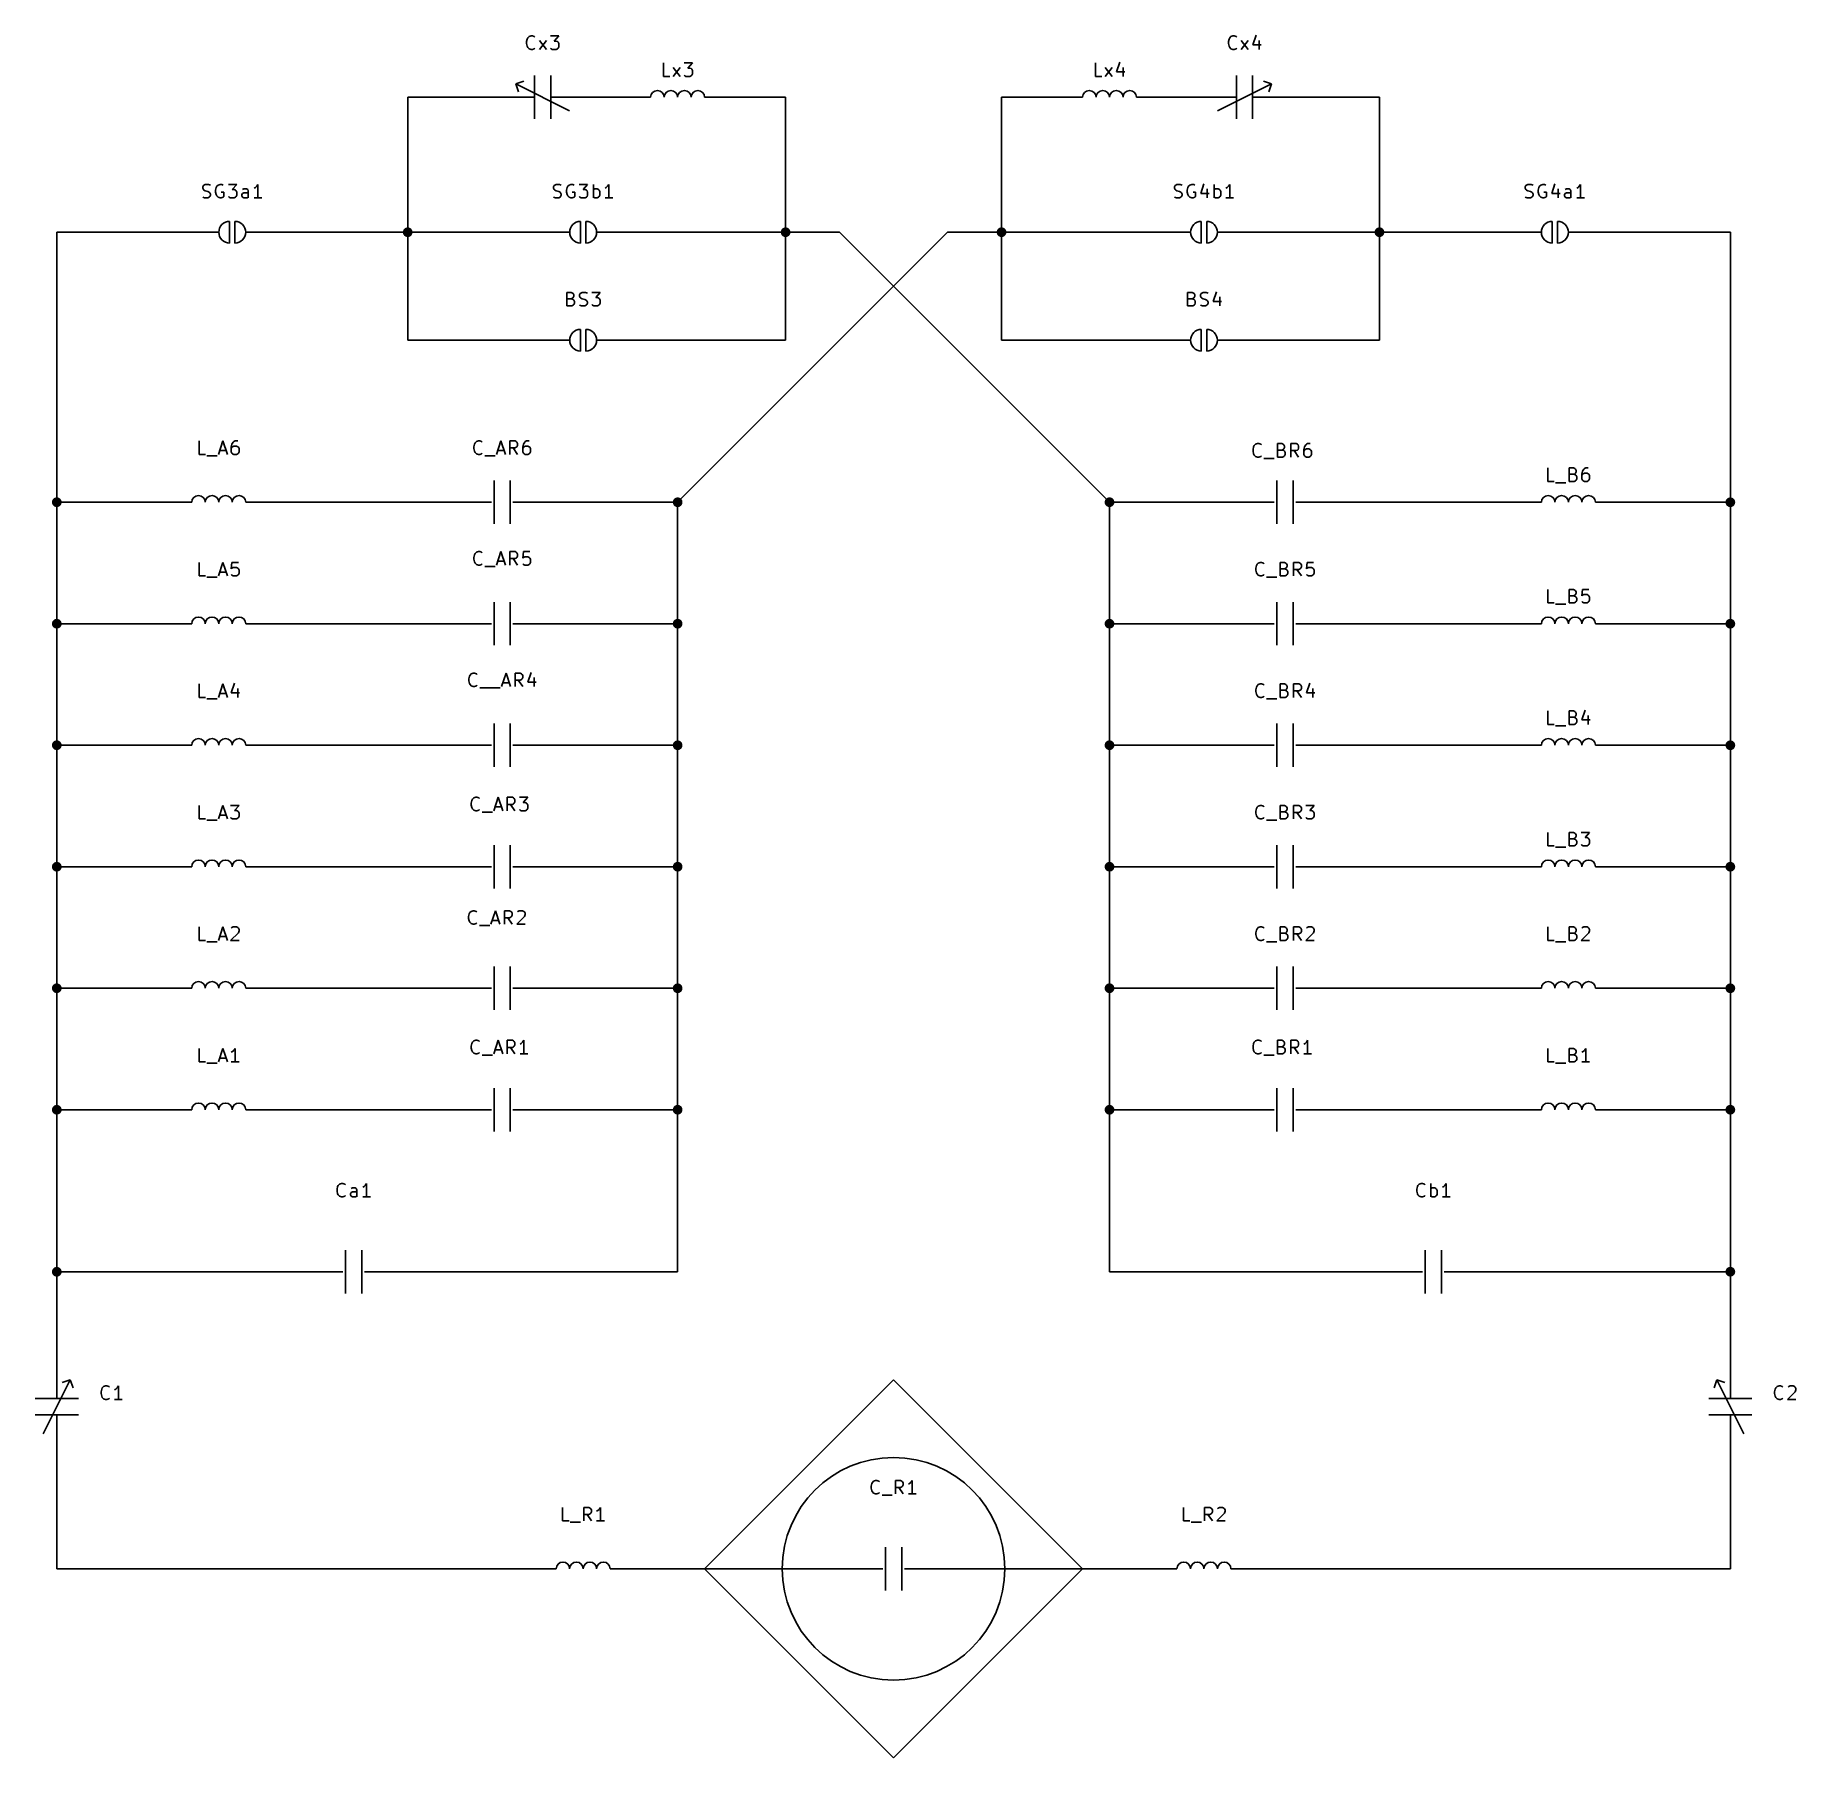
# Model space of a CAD drawing. Header units: millimetres. Extents: x -281 to 225, y -182 to 51.
# Drawn here: x 58.9 to 224.6, y -181.6 to -19.6 of the extents above; entities outside this region: 2.
import ezdxf

# ---------------------------------------------------------------- set-up
doc = ezdxf.new("R2010")
doc.units = ezdxf.units.MM
doc.layers.add('BLACK', color=250, linetype='CONTINUOUS')

msp = doc.modelspace()

# ---------------------------------------------------------------- linework, layer by layer
at = {"layer": 'BLACK', "linetype": 'CONTINUOUS'}
for p, q in [((-279.4, 49.53), (-278.13, 50.8)), ((-280.67, 49.53), (-279.4, 49.53)), ((105.2285, -19.9315), (105.289, -19.8106)), ((105.289, -19.8106), (105.41, -19.6896)), ((105.41, -19.6896), (105.5914, -19.6291)), ((105.5914, -19.6291), (105.7123, -19.6291)), ((105.7123, -19.6291), (105.8938, -19.6896)), ((105.8938, -19.6896), (105.9542, -19.7501)), ((107.4057, -19.6291), (108.1919, -19.6291)), ((108.1919, -19.6291), (107.7685, -20.1129)), ((171.2685, -19.9315), (171.329, -19.8106)), ((171.329, -19.8106), (171.45, -19.6896)), ((171.45, -19.6896), (171.6314, -19.6291)), ((171.6314, -19.6291), (171.7523, -19.6291)), ((171.7523, -19.6291), (171.9338, -19.6896)), ((171.9338, -19.6896), (171.9942, -19.7501)), ((173.8085, -19.5687), (173.5062, -20.4758)), ((105.1681, -20.1734), (105.2285, -19.9315)), ((105.1681, -20.3548), (105.1681, -20.1734)), ((105.2285, -20.5967), (105.1681, -20.3548)), ((105.289, -20.7177), (105.2285, -20.5967)), ((105.41, -20.8387), (105.289, -20.7177)), ((105.5914, -20.8991), (105.41, -20.8387)), ((105.7123, -20.8991), (105.5914, -20.8991)), ((105.8938, -20.8387), (105.7123, -20.8991)), ((105.9542, -20.7782), (105.8938, -20.8387)), ((106.3776, -20.8991), (107.0428, -20.0525)), ((106.3776, -20.0525), (107.0428, -20.8991)), ((107.4662, -20.8387), (107.4057, -20.7782)), ((107.5871, -20.8991), (107.4662, -20.8387)), ((107.95, -20.8991), (107.5871, -20.8991)), ((107.7685, -20.1129), (107.95, -20.1129)), ((107.95, -20.1129), (108.0709, -20.1734)), ((108.0709, -20.8387), (107.95, -20.8991)), ((108.0709, -20.1734), (108.1314, -20.2339)), ((108.1314, -20.7782), (108.0709, -20.8387)), ((108.1314, -20.2339), (108.1919, -20.3548)), ((108.1919, -20.6572), (108.1314, -20.7782)), ((108.1919, -20.3548), (108.1919, -20.6572)), ((171.2081, -20.1734), (171.2685, -19.9315)), ((171.2081, -20.3548), (171.2081, -20.1734)), ((171.2685, -20.5967), (171.2081, -20.3548)), ((171.329, -20.7177), (171.2685, -20.5967)), ((171.45, -20.8387), (171.329, -20.7177)), ((171.6314, -20.8991), (171.45, -20.8387)), ((171.7523, -20.8991), (171.6314, -20.8991)), ((171.9338, -20.8387), (171.7523, -20.8991)), ((171.9942, -20.7782), (171.9338, -20.8387)), ((172.4176, -20.8991), (173.0828, -20.0525)), ((172.4176, -20.0525), (173.0828, -20.8991)), ((173.5062, -20.4758), (174.2923, -20.4758)), ((174.1109, -20.0525), (174.1109, -20.8991)), ((118.0494, -23.4391), (118.0494, -22.1691)), ((118.9566, -23.4391), (119.6218, -22.5925)), ((118.9566, -22.5925), (119.6218, -23.4391)), ((119.9847, -22.1691), (120.7709, -22.1691)), ((120.7709, -22.1691), (120.3475, -22.6529)), ((120.3475, -22.6529), (120.529, -22.6529)), ((120.529, -22.6529), (120.6499, -22.7134)), ((120.6499, -22.7134), (120.7104, -22.7739)), ((120.7104, -22.7739), (120.7709, -22.8948)), ((120.7709, -22.8948), (120.7709, -23.1972)), ((158.6895, -23.4391), (158.6895, -22.1691)), ((159.5967, -23.4391), (160.2619, -22.5925)), ((159.5967, -22.5925), (160.2619, -23.4391)), ((160.9876, -22.1087), (160.6853, -23.0158)), ((160.6853, -23.0158), (161.4714, -23.0158)), ((161.29, -22.5925), (161.29, -23.4391)), ((104.14, -24.13), (104.902, -23.876)), ((104.14, -24.13), (109.22, -26.67)), ((104.14, -24.13), (104.394, -24.892)), ((105.918, -27.432), (105.918, -23.368)), ((107.442, -27.432), (107.442, -23.368)), ((118.6542, -23.4391), (118.0494, -23.4391)), ((120.0452, -23.3787), (119.9847, -23.3182)), ((120.1661, -23.4391), (120.0452, -23.3787)), ((120.529, -23.4391), (120.1661, -23.4391)), ((120.6499, -23.3787), (120.529, -23.4391)), ((120.7104, -23.3182), (120.6499, -23.3787)), ((120.7709, -23.1972), (120.7104, -23.3182)), ((159.2943, -23.4391), (158.6895, -23.4391)), ((175.26, -24.13), (170.18, -26.67)), ((171.958, -27.432), (171.958, -23.368)), ((173.482, -27.432), (173.482, -23.368)), ((175.26, -24.13), (174.498, -23.876)), ((175.26, -24.13), (175.006, -24.892)), ((102.87, -25.4), (93.98, -25.4)), ((93.98, -25.4), (93.98, -38.1)), ((105.918, -25.4), (102.87, -25.4)), ((107.442, -25.4), (110.49, -25.4)), ((110.49, -25.4), (115.57, -25.4)), ((116.84, -25.4), (115.57, -25.4)), ((121.92, -25.4), (123.19, -25.4)), ((123.19, -25.4), (129.54, -25.4)), ((129.54, -25.4), (129.54, -38.1)), ((156.21, -25.4), (149.86, -25.4)), ((149.86, -25.4), (149.86, -38.1)), ((157.48, -25.4), (156.21, -25.4)), ((162.56, -25.4), (163.83, -25.4)), ((168.91, -25.4), (163.83, -25.4)), ((171.958, -25.4), (168.91, -25.4)), ((173.482, -25.4), (176.53, -25.4)), ((176.53, -25.4), (185.42, -25.4)), ((185.42, -25.4), (185.42, -38.1)), ((74.6882, -33.8411), (74.7486, -33.7202)), ((74.6882, -33.9621), (74.6882, -33.8411)), ((74.7486, -34.083), (74.6882, -33.9621)), ((74.7486, -33.7202), (74.8091, -33.6597)), ((74.8091, -34.1435), (74.7486, -34.083)), ((74.8091, -33.6597), (74.9301, -33.5992)), ((74.9301, -34.204), (74.8091, -34.1435)), ((74.9301, -33.5992), (75.2324, -33.5992)), ((75.172, -34.2645), (74.9301, -34.204)), ((75.2929, -34.3249), (75.172, -34.2645)), ((75.2324, -33.5992), (75.4139, -33.6597)), ((75.3534, -34.3854), (75.2929, -34.3249)), ((75.2929, -34.8088), (75.3534, -34.7483)), ((75.4139, -34.5064), (75.3534, -34.3854)), ((75.3534, -34.7483), (75.4139, -34.6273)), ((75.4139, -34.6273), (75.4139, -34.5064)), ((75.9581, -33.9016), (75.8977, -34.1435)), ((75.8977, -34.1435), (75.8977, -34.3249)), ((75.8977, -34.3249), (75.9581, -34.5668)), ((76.0186, -33.7807), (75.9581, -33.9016)), ((75.9581, -34.5668), (76.0186, -34.6878)), ((76.1396, -33.6597), (76.0186, -33.7807)), ((76.0186, -34.6878), (76.1396, -34.8088)), ((76.321, -33.5992), (76.1396, -33.6597)), ((76.5024, -33.5992), (76.321, -33.5992)), ((76.6838, -34.3249), (76.4419, -34.3249)), ((76.6234, -33.6597), (76.5024, -33.5992)), ((76.6234, -34.8088), (76.6838, -34.7483)), ((76.6838, -34.7483), (76.6838, -34.3249)), ((77.1072, -33.5992), (77.8934, -33.5992)), ((77.1677, -34.8088), (77.1072, -34.7483)), ((77.8934, -33.5992), (77.47, -34.083)), ((77.47, -34.083), (77.6515, -34.083)), ((77.6515, -34.083), (77.7724, -34.1435)), ((77.7724, -34.1435), (77.8329, -34.204)), ((77.8329, -34.7483), (77.7724, -34.8088)), ((77.8329, -34.204), (77.8934, -34.3249)), ((77.8934, -34.6273), (77.8329, -34.7483)), ((77.8934, -34.3249), (77.8934, -34.6273)), ((78.3772, -34.5668), (78.4376, -34.4459)), ((78.3772, -34.6878), (78.3772, -34.5668)), ((78.4376, -34.8088), (78.3772, -34.6878)), ((78.5586, -34.0226), (78.4376, -34.083)), ((78.4376, -34.4459), (78.5586, -34.3854)), ((78.8005, -34.0226), (78.5586, -34.0226)), ((78.5586, -34.3854), (78.861, -34.3854)), ((78.9214, -34.083), (78.8005, -34.0226)), ((78.861, -34.3854), (78.9819, -34.3249)), ((78.9819, -34.204), (78.9214, -34.083)), ((78.9819, -34.8692), (78.9819, -34.204)), ((79.6471, -33.9016), (79.5262, -33.9621)), ((79.7681, -33.7807), (79.6471, -33.9016)), ((79.889, -33.5992), (79.7681, -33.7807)), ((79.889, -34.8692), (79.889, -33.5992)), ((107.7082, -33.8411), (107.7686, -33.7202)), ((107.7082, -33.9621), (107.7082, -33.8411)), ((107.7686, -34.083), (107.7082, -33.9621)), ((107.7686, -33.7202), (107.8291, -33.6597)), ((107.8291, -34.1435), (107.7686, -34.083)), ((107.8291, -33.6597), (107.9501, -33.5992)), ((107.9501, -34.204), (107.8291, -34.1435)), ((107.9501, -33.5992), (108.2524, -33.5992)), ((108.192, -34.2645), (107.9501, -34.204)), ((108.3129, -34.3249), (108.192, -34.2645)), ((108.2524, -33.5992), (108.4339, -33.6597)), ((108.3734, -34.3854), (108.3129, -34.3249)), ((108.3129, -34.8088), (108.3734, -34.7483)), ((108.4339, -34.5064), (108.3734, -34.3854)), ((108.3734, -34.7483), (108.4339, -34.6273)), ((108.4339, -34.6273), (108.4339, -34.5064)), ((108.9781, -33.9016), (108.9177, -34.1435)), ((108.9177, -34.1435), (108.9177, -34.3249)), ((108.9177, -34.3249), (108.9781, -34.5668)), ((109.0386, -33.7807), (108.9781, -33.9016)), ((108.9781, -34.5668), (109.0386, -34.6878)), ((109.1596, -33.6597), (109.0386, -33.7807)), ((109.0386, -34.6878), (109.1596, -34.8088)), ((109.341, -33.5992), (109.1596, -33.6597)), ((109.5224, -33.5992), (109.341, -33.5992)), ((109.7038, -34.3249), (109.4619, -34.3249)), ((109.6434, -33.6597), (109.5224, -33.5992)), ((109.6434, -34.8088), (109.7038, -34.7483)), ((109.7038, -34.7483), (109.7038, -34.3249)), ((110.1272, -33.5992), (110.9134, -33.5992)), ((110.1877, -34.8088), (110.1272, -34.7483)), ((110.9134, -33.5992), (110.49, -34.083)), ((110.49, -34.083), (110.6715, -34.083)), ((110.6715, -34.083), (110.7924, -34.1435)), ((110.7924, -34.1435), (110.8529, -34.204)), ((110.8529, -34.7483), (110.7924, -34.8088)), ((110.8529, -34.204), (110.9134, -34.3249)), ((110.9134, -34.6273), (110.8529, -34.7483)), ((110.9134, -34.3249), (110.9134, -34.6273)), ((111.4576, -34.8692), (111.4576, -33.5992)), ((111.4576, -34.083), (111.5786, -34.0226)), ((111.5786, -34.0226), (111.8205, -34.0226)), ((111.8205, -34.0226), (111.9414, -34.083)), ((111.9414, -34.083), (112.0019, -34.1435)), ((112.0019, -34.7483), (111.9414, -34.8088)), ((112.0019, -34.1435), (112.0624, -34.2645)), ((112.0624, -34.6273), (112.0019, -34.7483)), ((112.0624, -34.2645), (112.0624, -34.6273)), ((112.6671, -33.9016), (112.5462, -33.9621)), ((112.7881, -33.7807), (112.6671, -33.9016)), ((112.909, -33.5992), (112.7881, -33.7807)), ((112.909, -34.8692), (112.909, -33.5992)), ((166.1281, -33.8411), (166.1885, -33.7202)), ((166.1281, -33.9621), (166.1281, -33.8411)), ((166.1885, -34.083), (166.1281, -33.9621)), ((166.1885, -33.7202), (166.249, -33.6597)), ((166.249, -34.1435), (166.1885, -34.083)), ((166.249, -33.6597), (166.37, -33.5992)), ((166.37, -34.204), (166.249, -34.1435)), ((166.37, -33.5992), (166.6723, -33.5992)), ((166.6119, -34.2645), (166.37, -34.204)), ((166.7328, -34.3249), (166.6119, -34.2645)), ((166.6723, -33.5992), (166.8538, -33.6597)), ((166.7933, -34.3854), (166.7328, -34.3249)), ((166.7328, -34.8088), (166.7933, -34.7483)), ((166.8538, -34.5064), (166.7933, -34.3854)), ((166.7933, -34.7483), (166.8538, -34.6273)), ((166.8538, -34.6273), (166.8538, -34.5064)), ((167.398, -33.9016), (167.3376, -34.1435)), ((167.3376, -34.1435), (167.3376, -34.3249)), ((167.3376, -34.3249), (167.398, -34.5668)), ((167.4585, -33.7807), (167.398, -33.9016)), ((167.398, -34.5668), (167.4585, -34.6878)), ((167.5795, -33.6597), (167.4585, -33.7807)), ((167.4585, -34.6878), (167.5795, -34.8088)), ((167.7609, -33.5992), (167.5795, -33.6597)), ((167.9423, -33.5992), (167.7609, -33.5992)), ((168.1237, -34.3249), (167.8818, -34.3249)), ((168.0633, -33.6597), (167.9423, -33.5992)), ((168.0633, -34.8088), (168.1237, -34.7483)), ((168.1237, -34.7483), (168.1237, -34.3249)), ((168.9099, -33.5388), (168.6076, -34.4459)), ((168.6076, -34.4459), (169.3937, -34.4459)), ((169.2123, -34.0226), (169.2123, -34.8692)), ((169.8775, -34.8692), (169.8775, -33.5992)), ((169.8775, -34.083), (169.9985, -34.0226)), ((169.9985, -34.0226), (170.2404, -34.0226)), ((170.2404, -34.0226), (170.3613, -34.083)), ((170.3613, -34.083), (170.4218, -34.1435)), ((170.4218, -34.7483), (170.3613, -34.8088)), ((170.4218, -34.1435), (170.4823, -34.2645)), ((170.4823, -34.6273), (170.4218, -34.7483)), ((170.4823, -34.2645), (170.4823, -34.6273)), ((171.087, -33.9016), (170.9661, -33.9621)), ((171.208, -33.7807), (171.087, -33.9016)), ((171.3289, -33.5992), (171.208, -33.7807)), ((171.3289, -34.8692), (171.3289, -33.5992)), ((199.1481, -33.8411), (199.2085, -33.7202)), ((199.1481, -33.9621), (199.1481, -33.8411)), ((199.2085, -34.083), (199.1481, -33.9621)), ((199.2085, -33.7202), (199.269, -33.6597)), ((199.269, -34.1435), (199.2085, -34.083)), ((199.269, -33.6597), (199.39, -33.5992)), ((199.39, -34.204), (199.269, -34.1435)), ((199.39, -33.5992), (199.6923, -33.5992)), ((199.6319, -34.2645), (199.39, -34.204)), ((199.7528, -34.3249), (199.6319, -34.2645)), ((199.6923, -33.5992), (199.8738, -33.6597)), ((199.8133, -34.3854), (199.7528, -34.3249)), ((199.7528, -34.8088), (199.8133, -34.7483)), ((199.8738, -34.5064), (199.8133, -34.3854)), ((199.8133, -34.7483), (199.8738, -34.6273)), ((199.8738, -34.6273), (199.8738, -34.5064)), ((200.418, -33.9016), (200.3576, -34.1435)), ((200.3576, -34.1435), (200.3576, -34.3249)), ((200.3576, -34.3249), (200.418, -34.5668)), ((200.4785, -33.7807), (200.418, -33.9016)), ((200.418, -34.5668), (200.4785, -34.6878)), ((200.5995, -33.6597), (200.4785, -33.7807)), ((200.4785, -34.6878), (200.5995, -34.8088)), ((200.7809, -33.5992), (200.5995, -33.6597)), ((200.9623, -33.5992), (200.7809, -33.5992)), ((201.1437, -34.3249), (200.9018, -34.3249)), ((201.0833, -33.6597), (200.9623, -33.5992)), ((201.0833, -34.8088), (201.1437, -34.7483)), ((201.1437, -34.7483), (201.1437, -34.3249)), ((201.9299, -33.5388), (201.6276, -34.4459)), ((201.6276, -34.4459), (202.4137, -34.4459)), ((202.2323, -34.0226), (202.2323, -34.8692)), ((202.8371, -34.5668), (202.8975, -34.4459)), ((202.8371, -34.6878), (202.8371, -34.5668)), ((202.8975, -34.8088), (202.8371, -34.6878)), ((203.0185, -34.0226), (202.8975, -34.083)), ((202.8975, -34.4459), (203.0185, -34.3854)), ((203.2604, -34.0226), (203.0185, -34.0226)), ((203.0185, -34.3854), (203.3209, -34.3854)), ((203.3813, -34.083), (203.2604, -34.0226)), ((203.3209, -34.3854), (203.4418, -34.3249)), ((203.4418, -34.204), (203.3813, -34.083)), ((203.4418, -34.8692), (203.4418, -34.204)), ((204.107, -33.9016), (203.9861, -33.9621)), ((204.228, -33.7807), (204.107, -33.9016)), ((204.3489, -33.5992), (204.228, -33.7807)), ((204.3489, -34.8692), (204.3489, -33.5992)), ((74.6882, -34.8088), (74.8696, -34.8692)), ((74.8696, -34.8692), (75.172, -34.8692)), ((75.172, -34.8692), (75.2929, -34.8088)), ((76.1396, -34.8088), (76.321, -34.8692)), ((76.321, -34.8692), (76.4419, -34.8692)), ((76.4419, -34.8692), (76.6234, -34.8088)), ((77.2886, -34.8692), (77.1677, -34.8088)), ((77.6515, -34.8692), (77.2886, -34.8692)), ((77.7724, -34.8088), (77.6515, -34.8692)), ((78.5586, -34.8692), (78.4376, -34.8088)), ((78.861, -34.8692), (78.5586, -34.8692)), ((78.9819, -34.8088), (78.861, -34.8692)), ((80.2519, -34.8692), (79.5262, -34.8692)), ((107.7082, -34.8088), (107.8896, -34.8692)), ((107.8896, -34.8692), (108.192, -34.8692)), ((108.192, -34.8692), (108.3129, -34.8088)), ((109.1596, -34.8088), (109.341, -34.8692)), ((109.341, -34.8692), (109.4619, -34.8692)), ((109.4619, -34.8692), (109.6434, -34.8088)), ((110.3086, -34.8692), (110.1877, -34.8088)), ((110.6715, -34.8692), (110.3086, -34.8692)), ((110.7924, -34.8088), (110.6715, -34.8692)), ((111.5786, -34.8692), (111.4576, -34.8088)), ((111.8205, -34.8692), (111.5786, -34.8692)), ((111.9414, -34.8088), (111.8205, -34.8692)), ((113.2719, -34.8692), (112.5462, -34.8692)), ((166.1281, -34.8088), (166.3095, -34.8692)), ((166.3095, -34.8692), (166.6119, -34.8692)), ((166.6119, -34.8692), (166.7328, -34.8088)), ((167.5795, -34.8088), (167.7609, -34.8692)), ((167.7609, -34.8692), (167.8818, -34.8692)), ((167.8818, -34.8692), (168.0633, -34.8088)), ((169.9985, -34.8692), (169.8775, -34.8088)), ((170.2404, -34.8692), (169.9985, -34.8692)), ((170.3613, -34.8088), (170.2404, -34.8692)), ((171.6918, -34.8692), (170.9661, -34.8692)), ((199.1481, -34.8088), (199.3295, -34.8692)), ((199.3295, -34.8692), (199.6319, -34.8692)), ((199.6319, -34.8692), (199.7528, -34.8088)), ((200.5995, -34.8088), (200.7809, -34.8692)), ((200.7809, -34.8692), (200.9018, -34.8692)), ((200.9018, -34.8692), (201.0833, -34.8088)), ((203.0185, -34.8692), (202.8975, -34.8088)), ((203.3209, -34.8692), (203.0185, -34.8692)), ((203.4418, -34.8088), (203.3209, -34.8692)), ((204.7118, -34.8692), (203.9861, -34.8692)), ((60.96, -38.1), (60.96, -63.5)), ((72.39, -38.1), (60.96, -38.1)), ((76.2, -38.1), (72.39, -38.1)), ((77.216, -37.084), (77.216, -39.116)), ((77.724, -37.084), (77.724, -39.116)), ((78.74, -38.1), (82.55, -38.1)), ((82.55, -38.1), (93.98, -38.1)), ((93.98, -38.1), (93.98, -48.26)), ((93.98, -38.1), (105.41, -38.1)), ((109.22, -38.1), (105.41, -38.1)), ((110.236, -37.084), (110.236, -39.116)), ((110.744, -37.084), (110.744, -39.116)), ((111.76, -38.1), (115.57, -38.1)), ((115.57, -38.1), (129.54, -38.1)), ((144.78, -38.1), (119.38, -63.5)), ((129.54, -38.1), (134.62, -38.1)), ((129.54, -38.1), (129.54, -48.26)), ((134.62, -38.1), (160.02, -63.5)), ((149.86, -38.1), (144.78, -38.1)), ((163.83, -38.1), (149.86, -38.1)), ((149.86, -38.1), (149.86, -48.26)), ((167.64, -38.1), (163.83, -38.1)), ((168.656, -37.084), (168.656, -39.116)), ((169.164, -37.084), (169.164, -39.116)), ((170.18, -38.1), (173.99, -38.1)), ((185.42, -38.1), (173.99, -38.1)), ((185.42, -38.1), (185.42, -48.26)), ((196.85, -38.1), (185.42, -38.1)), ((200.66, -38.1), (196.85, -38.1)), ((201.676, -37.084), (201.676, -39.116)), ((202.184, -37.084), (202.184, -39.116)), ((203.2, -38.1), (207.01, -38.1)), ((207.01, -38.1), (218.44, -38.1)), ((218.44, -38.1), (218.44, -63.5)), ((108.9478, -45.0292), (108.9478, -43.7592)), ((108.9478, -43.7592), (109.3712, -43.7592)), ((109.3712, -44.364), (108.9478, -44.364)), ((109.3712, -43.7592), (109.4921, -43.8197)), ((109.4921, -44.3035), (109.3712, -44.364)), ((109.3712, -44.364), (109.5526, -44.4245)), ((109.4921, -43.8197), (109.5526, -43.8802)), ((109.5526, -44.243), (109.4921, -44.3035)), ((109.5526, -43.8802), (109.6131, -44.0011)), ((109.6131, -44.1221), (109.5526, -44.243)), ((109.5526, -44.4245), (109.6131, -44.4849)), ((109.6131, -44.0011), (109.6131, -44.1221)), ((109.6131, -44.4849), (109.6735, -44.6059)), ((109.6735, -44.6059), (109.6735, -44.7873)), ((110.1574, -44.0011), (110.2178, -43.8802)), ((110.1574, -44.1221), (110.1574, -44.0011)), ((110.2178, -44.243), (110.1574, -44.1221)), ((110.2178, -43.8802), (110.2783, -43.8197)), ((110.2783, -44.3035), (110.2178, -44.243)), ((110.2783, -43.8197), (110.3993, -43.7592)), ((110.3993, -44.364), (110.2783, -44.3035)), ((110.3993, -43.7592), (110.7016, -43.7592)), ((110.6412, -44.4245), (110.3993, -44.364)), ((110.7621, -44.4849), (110.6412, -44.4245)), ((110.7016, -43.7592), (110.8831, -43.8197)), ((110.8226, -44.5454), (110.7621, -44.4849)), ((110.8831, -44.6664), (110.8226, -44.5454)), ((110.8831, -44.7873), (110.8831, -44.6664)), ((111.3064, -43.7592), (112.0926, -43.7592)), ((112.0926, -43.7592), (111.6692, -44.243)), ((111.6692, -44.243), (111.8507, -44.243)), ((111.8507, -44.243), (111.9716, -44.3035)), ((111.9716, -44.3035), (112.0321, -44.364)), ((112.0321, -44.364), (112.0926, -44.4849)), ((112.0926, -44.4849), (112.0926, -44.7873)), ((167.3678, -45.0292), (167.3678, -43.7592)), ((167.3678, -43.7592), (167.7912, -43.7592)), ((167.7912, -44.364), (167.3678, -44.364)), ((167.7912, -43.7592), (167.9121, -43.8197)), ((167.9121, -44.3035), (167.7912, -44.364)), ((167.7912, -44.364), (167.9726, -44.4245)), ((167.9121, -43.8197), (167.9726, -43.8802)), ((167.9726, -44.243), (167.9121, -44.3035)), ((167.9726, -43.8802), (168.0331, -44.0011)), ((168.0331, -44.1221), (167.9726, -44.243)), ((167.9726, -44.4245), (168.0331, -44.4849)), ((168.0331, -44.0011), (168.0331, -44.1221)), ((168.0331, -44.4849), (168.0935, -44.6059)), ((168.0935, -44.6059), (168.0935, -44.7873)), ((168.5774, -44.0011), (168.6378, -43.8802)), ((168.5774, -44.1221), (168.5774, -44.0011)), ((168.6378, -44.243), (168.5774, -44.1221)), ((168.6378, -43.8802), (168.6983, -43.8197)), ((168.6983, -44.3035), (168.6378, -44.243)), ((168.6983, -43.8197), (168.8193, -43.7592)), ((168.8193, -44.364), (168.6983, -44.3035)), ((168.8193, -43.7592), (169.1216, -43.7592)), ((169.0612, -44.4245), (168.8193, -44.364)), ((169.1821, -44.4849), (169.0612, -44.4245)), ((169.1216, -43.7592), (169.3031, -43.8197)), ((169.2426, -44.5454), (169.1821, -44.4849)), ((169.3031, -44.6664), (169.2426, -44.5454)), ((169.3031, -44.7873), (169.3031, -44.6664)), ((170.0892, -43.6988), (169.7869, -44.6059)), ((169.7869, -44.6059), (170.573, -44.6059)), ((170.3916, -44.1826), (170.3916, -45.0292)), ((109.4316, -45.0292), (108.9478, -45.0292)), ((109.5526, -44.9688), (109.4316, -45.0292)), ((109.6131, -44.9083), (109.5526, -44.9688)), ((109.6735, -44.7873), (109.6131, -44.9083)), ((110.1574, -44.9688), (110.3388, -45.0292)), ((110.3388, -45.0292), (110.6412, -45.0292)), ((110.6412, -45.0292), (110.7621, -44.9688)), ((110.7621, -44.9688), (110.8226, -44.9083)), ((110.8226, -44.9083), (110.8831, -44.7873)), ((111.3669, -44.9688), (111.3064, -44.9083)), ((111.4878, -45.0292), (111.3669, -44.9688)), ((111.8507, -45.0292), (111.4878, -45.0292)), ((111.9716, -44.9688), (111.8507, -45.0292)), ((112.0321, -44.9083), (111.9716, -44.9688)), ((112.0926, -44.7873), (112.0321, -44.9083)), ((167.8516, -45.0292), (167.3678, -45.0292)), ((167.9726, -44.9688), (167.8516, -45.0292)), ((168.0331, -44.9083), (167.9726, -44.9688)), ((168.0935, -44.7873), (168.0331, -44.9083)), ((168.5774, -44.9688), (168.7588, -45.0292)), ((168.7588, -45.0292), (169.0612, -45.0292)), ((169.0612, -45.0292), (169.1821, -44.9688)), ((169.1821, -44.9688), (169.2426, -44.9083)), ((169.2426, -44.9083), (169.3031, -44.7873)), ((110.236, -47.244), (110.236, -49.276)), ((110.744, -47.244), (110.744, -49.276)), ((168.656, -47.244), (168.656, -49.276)), ((169.164, -47.244), (169.164, -49.276)), ((93.98, -48.26), (105.41, -48.26)), ((109.22, -48.26), (105.41, -48.26)), ((111.76, -48.26), (115.57, -48.26)), ((115.57, -48.26), (129.54, -48.26)), ((163.83, -48.26), (149.86, -48.26)), ((167.64, -48.26), (163.83, -48.26)), ((170.18, -48.26), (173.99, -48.26)), ((185.42, -48.26), (173.99, -48.26)), ((74.3554, -58.9991), (74.3554, -57.7291)), ((76.1697, -58.9991), (76.593, -57.7291)), ((76.593, -57.7291), (77.0164, -58.9991)), ((77.5607, -57.8501), (77.4397, -58.0315)), ((77.6212, -57.7896), (77.5607, -57.8501)), ((77.7421, -57.7291), (77.6212, -57.7896)), ((77.984, -57.7291), (77.7421, -57.7291)), ((100.2694, -58.0315), (100.3299, -57.9106)), ((100.3299, -57.9106), (100.4509, -57.7896)), ((100.4509, -57.7896), (100.6323, -57.7291)), ((100.6323, -57.7291), (100.7532, -57.7291)), ((100.7532, -57.7291), (100.9347, -57.7896)), ((100.9347, -57.7896), (100.9951, -57.8501)), ((102.3256, -58.9991), (102.7489, -57.7291)), ((102.7489, -57.7291), (103.1723, -58.9991)), ((103.5956, -58.9991), (103.5956, -57.7291)), ((103.5956, -57.7291), (104.0794, -57.7291)), ((104.0794, -57.7291), (104.2004, -57.7896)), ((104.2004, -57.7896), (104.2609, -57.8501)), ((104.2609, -57.8501), (104.3213, -57.971)), ((104.3213, -57.971), (104.3213, -58.1525)), ((104.9866, -57.8501), (104.8656, -58.0315)), ((105.0471, -57.7896), (104.9866, -57.8501)), ((105.168, -57.7291), (105.0471, -57.7896)), ((105.4099, -57.7291), (105.168, -57.7291)), ((173.7663, -58.0436), (173.9477, -57.9831)), ((173.9477, -57.9831), (174.0686, -57.9831)), ((174.0686, -57.9831), (174.2501, -58.0436)), ((175.8224, -59.2531), (175.8224, -57.9831)), ((175.8224, -57.9831), (176.2458, -57.9831)), ((176.2458, -57.9831), (176.3667, -58.0436)), ((177.0924, -59.2531), (177.0924, -57.9831)), ((177.0924, -57.9831), (177.5762, -57.9831)), ((177.5762, -57.9831), (177.6972, -58.0436)), ((178.6648, -57.9831), (178.5439, -58.0436)), ((178.9067, -57.9831), (178.6648, -57.9831)), ((74.9602, -58.9991), (74.3554, -58.9991)), ((75.0812, -59.1201), (76.0488, -59.1201)), ((76.2907, -58.6363), (76.8954, -58.6363)), ((77.4397, -58.0315), (77.3793, -58.2734)), ((77.3793, -58.2734), (77.3793, -58.7572)), ((77.4397, -58.3339), (77.3793, -58.4548)), ((77.3793, -58.7572), (77.4397, -58.8782)), ((77.5002, -58.2734), (77.4397, -58.3339)), ((77.4397, -58.8782), (77.5002, -58.9387)), ((77.6212, -58.2129), (77.5002, -58.2734)), ((77.5002, -58.9387), (77.6212, -58.9991)), ((77.8631, -58.2129), (77.6212, -58.2129)), ((77.6212, -58.9991), (77.8631, -58.9991)), ((77.984, -58.2734), (77.8631, -58.2129)), ((77.8631, -58.9991), (77.984, -58.9387)), ((78.0445, -58.3339), (77.984, -58.2734)), ((77.984, -58.9387), (78.0445, -58.8782)), ((78.105, -58.4548), (78.0445, -58.3339)), ((78.0445, -58.8782), (78.105, -58.7572)), ((78.105, -58.7572), (78.105, -58.4548)), ((100.209, -58.2734), (100.2694, -58.0315)), ((100.209, -58.4548), (100.209, -58.2734)), ((100.2694, -58.6967), (100.209, -58.4548)), ((100.3299, -58.8177), (100.2694, -58.6967)), ((100.4509, -58.9387), (100.3299, -58.8177)), ((100.6323, -58.9991), (100.4509, -58.9387)), ((100.7532, -58.9991), (100.6323, -58.9991)), ((100.9347, -58.9387), (100.7532, -58.9991)), ((100.9951, -58.8782), (100.9347, -58.9387)), ((101.2371, -59.1201), (102.2047, -59.1201)), ((102.4466, -58.6363), (103.0513, -58.6363)), ((104.0794, -58.3944), (103.5956, -58.3944)), ((104.3213, -58.9991), (103.898, -58.3944)), ((104.2004, -58.3339), (104.0794, -58.3944)), ((104.2609, -58.2734), (104.2004, -58.3339)), ((104.3213, -58.1525), (104.2609, -58.2734)), ((104.8656, -58.0315), (104.8052, -58.2734)), ((104.8052, -58.2734), (104.8052, -58.7572)), ((104.8656, -58.3339), (104.8052, -58.4548)), ((104.8052, -58.7572), (104.8656, -58.8782)), ((104.9261, -58.2734), (104.8656, -58.3339)), ((104.8656, -58.8782), (104.9261, -58.9387)), ((105.0471, -58.2129), (104.9261, -58.2734)), ((104.9261, -58.9387), (105.0471, -58.9991)), ((105.289, -58.2129), (105.0471, -58.2129)), ((105.0471, -58.9991), (105.289, -58.9991)), ((105.4099, -58.2734), (105.289, -58.2129)), ((105.289, -58.9991), (105.4099, -58.9387)), ((105.4704, -58.3339), (105.4099, -58.2734)), ((105.4099, -58.9387), (105.4704, -58.8782)), ((105.5309, -58.4548), (105.4704, -58.3339)), ((105.4704, -58.8782), (105.5309, -58.7572)), ((105.5309, -58.7572), (105.5309, -58.4548)), ((173.5244, -58.5274), (173.5848, -58.2855)), ((173.5244, -58.7088), (173.5244, -58.5274)), ((173.5848, -58.9507), (173.5244, -58.7088)), ((173.5848, -58.2855), (173.6453, -58.1646)), ((173.6453, -59.0717), (173.5848, -58.9507)), ((173.6453, -58.1646), (173.7663, -58.0436)), ((173.7663, -59.1927), (173.6453, -59.0717)), ((173.9477, -59.2531), (173.7663, -59.1927)), ((174.0686, -59.2531), (173.9477, -59.2531)), ((174.2501, -59.1927), (174.0686, -59.2531)), ((174.2501, -58.0436), (174.3105, -58.1041)), ((174.3105, -59.1322), (174.2501, -59.1927)), ((174.5525, -59.3741), (175.5201, -59.3741)), ((176.2458, -58.5879), (175.8224, -58.5879)), ((176.3062, -59.2531), (175.8224, -59.2531)), ((176.3667, -58.5274), (176.2458, -58.5879)), ((176.2458, -58.5879), (176.4272, -58.6484)), ((176.4272, -59.1927), (176.3062, -59.2531)), ((176.3667, -58.0436), (176.4272, -58.1041)), ((176.4272, -58.4669), (176.3667, -58.5274)), ((176.4272, -58.1041), (176.4877, -58.225)), ((176.4877, -58.346), (176.4272, -58.4669)), ((176.4272, -58.6484), (176.4877, -58.7088)), ((176.4877, -59.1322), (176.4272, -59.1927)), ((176.4877, -58.225), (176.4877, -58.346)), ((176.4877, -58.7088), (176.5481, -58.8298)), ((176.5481, -59.0112), (176.4877, -59.1322)), ((176.5481, -58.8298), (176.5481, -59.0112)), ((177.5762, -58.6484), (177.0924, -58.6484)), ((177.8181, -59.2531), (177.3948, -58.6484)), ((177.6972, -58.5879), (177.5762, -58.6484)), ((177.6972, -58.0436), (177.7577, -58.1041)), ((177.7577, -58.5274), (177.6972, -58.5879)), ((177.7577, -58.1041), (177.8181, -58.225)), ((177.8181, -58.4065), (177.7577, -58.5274)), ((177.8181, -58.225), (177.8181, -58.4065)), ((178.3624, -58.2855), (178.302, -58.5274)), ((178.302, -58.5274), (178.302, -59.0112)), ((178.3624, -58.5879), (178.302, -58.7088)), ((178.302, -59.0112), (178.3624, -59.1322)), ((178.4834, -58.1041), (178.3624, -58.2855)), ((178.4229, -58.5274), (178.3624, -58.5879)), ((178.3624, -59.1322), (178.4229, -59.1927)), ((178.5439, -58.4669), (178.4229, -58.5274)), ((178.4229, -59.1927), (178.5439, -59.2531)), ((178.5439, -58.0436), (178.4834, -58.1041)), ((178.7858, -58.4669), (178.5439, -58.4669)), ((178.5439, -59.2531), (178.7858, -59.2531)), ((178.9067, -58.5274), (178.7858, -58.4669)), ((178.7858, -59.2531), (178.9067, -59.1927)), ((178.9672, -58.5879), (178.9067, -58.5274)), ((178.9067, -59.1927), (178.9672, -59.1322)), ((179.0277, -58.7088), (178.9672, -58.5879)), ((178.9672, -59.1322), (179.0277, -59.0112)), ((179.0277, -59.0112), (179.0277, -58.7088)), ((201.2647, -61.5391), (201.2647, -60.2691)), ((203.2604, -61.5391), (203.2604, -60.2691)), ((203.2604, -60.2691), (203.6838, -60.2691)), ((203.6838, -60.8739), (203.2604, -60.8739)), ((203.6838, -60.2691), (203.8047, -60.3296)), ((203.8047, -60.8134), (203.6838, -60.8739)), ((203.6838, -60.8739), (203.8652, -60.9344)), ((203.8047, -60.3296), (203.8652, -60.3901)), ((203.8652, -60.7529), (203.8047, -60.8134)), ((203.8652, -60.3901), (203.9257, -60.511)), ((203.9257, -60.632), (203.8652, -60.7529)), ((203.8652, -60.9344), (203.9257, -60.9948)), ((203.9257, -60.511), (203.9257, -60.632)), ((203.9257, -60.9948), (203.9861, -61.1158)), ((203.9861, -61.2972), (203.9257, -61.4182)), ((203.9861, -61.1158), (203.9861, -61.2972)), ((204.5304, -60.5715), (204.47, -60.8134)), ((204.47, -60.8134), (204.47, -61.2972)), ((204.5304, -60.8739), (204.47, -60.9948)), ((204.47, -61.2972), (204.5304, -61.4182)), ((204.6514, -60.3901), (204.5304, -60.5715)), ((204.5909, -60.8134), (204.5304, -60.8739)), ((204.7119, -60.7529), (204.5909, -60.8134)), ((204.7119, -60.3296), (204.6514, -60.3901)), ((204.8328, -60.2691), (204.7119, -60.3296)), ((204.9538, -60.7529), (204.7119, -60.7529)), ((205.0747, -60.2691), (204.8328, -60.2691)), ((205.0747, -60.8134), (204.9538, -60.7529)), ((205.1352, -60.8739), (205.0747, -60.8134)), ((205.1957, -60.9948), (205.1352, -60.8739)), ((205.1352, -61.4182), (205.1957, -61.2972)), ((205.1957, -61.2972), (205.1957, -60.9948)), ((102.108, -65.532), (102.108, -61.468)), ((103.632, -65.532), (103.632, -61.468)), ((175.768, -65.532), (175.768, -61.468)), ((177.292, -65.532), (177.292, -61.468)), ((201.8695, -61.5391), (201.2647, -61.5391)), ((201.9905, -61.6601), (202.9581, -61.6601)), ((203.7442, -61.5391), (203.2604, -61.5391)), ((203.8652, -61.4787), (203.7442, -61.5391)), ((203.9257, -61.4182), (203.8652, -61.4787)), ((204.5304, -61.4182), (204.5909, -61.4787)), ((204.5909, -61.4787), (204.7119, -61.5391)), ((204.7119, -61.5391), (204.9538, -61.5391)), ((204.9538, -61.5391), (205.0747, -61.4787)), ((205.0747, -61.4787), (205.1352, -61.4182)), ((60.96, -63.5), (72.39, -63.5)), ((60.96, -63.5), (60.96, -74.93)), ((73.66, -63.5), (72.39, -63.5)), ((78.74, -63.5), (80.01, -63.5)), ((99.06, -63.5), (80.01, -63.5)), ((101.854, -63.5), (99.06, -63.5)), ((103.886, -63.5), (106.68, -63.5)), ((106.68, -63.5), (119.38, -63.5)), ((119.38, -63.5), (119.38, -74.93)), ((172.72, -63.5), (160.02, -63.5)), ((160.02, -63.5), (160.02, -74.93)), ((175.514, -63.5), (172.72, -63.5)), ((177.546, -63.5), (180.34, -63.5)), ((180.34, -63.5), (199.39, -63.5)), ((200.66, -63.5), (199.39, -63.5)), ((205.74, -63.5), (207.01, -63.5)), ((218.44, -63.5), (207.01, -63.5)), ((218.44, -63.5), (218.44, -74.93)), ((74.3554, -70.4291), (74.3554, -69.1591)), ((76.1697, -70.4291), (76.593, -69.1591)), ((76.593, -69.1591), (77.0164, -70.4291)), ((77.4397, -69.1591), (77.3793, -69.7639)), ((78.0445, -69.1591), (77.4397, -69.1591)), ((100.209, -68.6874), (100.2694, -68.4455)), ((100.209, -68.8688), (100.209, -68.6874)), ((100.2694, -69.1107), (100.209, -68.8688)), ((100.2694, -68.4455), (100.3299, -68.3246)), ((100.3299, -69.2317), (100.2694, -69.1107)), ((100.3299, -68.3246), (100.4509, -68.2036)), ((100.4509, -69.3527), (100.3299, -69.2317)), ((100.4509, -68.2036), (100.6323, -68.1431)), ((100.6323, -69.4131), (100.4509, -69.3527)), ((100.6323, -68.1431), (100.7532, -68.1431)), ((100.7532, -69.4131), (100.6323, -69.4131)), ((100.7532, -68.1431), (100.9347, -68.2036)), ((100.9347, -69.3527), (100.7532, -69.4131)), ((100.9347, -68.2036), (100.9951, -68.2641)), ((100.9951, -69.2922), (100.9347, -69.3527)), ((101.2371, -69.5341), (102.2047, -69.5341)), ((102.3256, -69.4131), (102.7489, -68.1431)), ((102.4466, -69.0503), (103.0513, -69.0503)), ((102.7489, -68.1431), (103.1723, -69.4131)), ((103.5956, -69.4131), (103.5956, -68.1431)), ((103.5956, -68.1431), (104.0794, -68.1431)), ((104.0794, -68.8084), (103.5956, -68.8084)), ((104.3213, -69.4131), (103.898, -68.8084)), ((104.0794, -68.1431), (104.2004, -68.2036)), ((104.2004, -68.7479), (104.0794, -68.8084)), ((104.2004, -68.2036), (104.2609, -68.2641)), ((104.2609, -68.6874), (104.2004, -68.7479)), ((104.2609, -68.2641), (104.3213, -68.385)), ((104.3213, -68.5665), (104.2609, -68.6874)), ((104.3213, -68.385), (104.3213, -68.5665)), ((104.8656, -68.1431), (104.8052, -68.7479)), ((104.8052, -68.7479), (104.8656, -68.6874)), ((104.8656, -69.3527), (104.8052, -69.2922)), ((105.4704, -68.1431), (104.8656, -68.1431)), ((104.8656, -68.6874), (104.9866, -68.6269)), ((104.9866, -69.4131), (104.8656, -69.3527)), ((104.9866, -68.6269), (105.289, -68.6269)), ((105.289, -69.4131), (104.9866, -69.4131)), ((105.289, -68.6269), (105.4099, -68.6874)), ((105.4099, -69.3527), (105.289, -69.4131)), ((105.4099, -68.6874), (105.4704, -68.7479)), ((105.4704, -69.2922), (105.4099, -69.3527)), ((105.4704, -68.7479), (105.5309, -68.8688)), ((105.5309, -69.1712), (105.4704, -69.2922)), ((105.5309, -68.8688), (105.5309, -69.1712)), ((173.7784, -69.7034), (173.8388, -69.4615)), ((173.8388, -69.4615), (173.8993, -69.3406)), ((173.8993, -69.3406), (174.0203, -69.2196)), ((174.0203, -69.2196), (174.2017, -69.1591)), ((174.2017, -69.1591), (174.3226, -69.1591)), ((174.3226, -69.1591), (174.5041, -69.2196)), ((174.5041, -69.2196), (174.5645, -69.2801)), ((176.0764, -70.4291), (176.0764, -69.1591)), ((176.0764, -69.1591), (176.4998, -69.1591)), ((176.4998, -69.1591), (176.6207, -69.2196)), ((176.6207, -69.2196), (176.6812, -69.2801)), ((176.6812, -69.2801), (176.7417, -69.401)), ((176.7417, -69.522), (176.6812, -69.6429)), ((176.7417, -69.401), (176.7417, -69.522)), ((177.3464, -70.4291), (177.3464, -69.1591)), ((177.3464, -69.1591), (177.8302, -69.1591)), ((177.8302, -69.1591), (177.9512, -69.2196)), ((177.9512, -69.2196), (178.0117, -69.2801)), ((178.0117, -69.2801), (178.0721, -69.401)), ((178.0721, -69.401), (178.0721, -69.5825)), ((178.6164, -69.1591), (178.556, -69.7639)), ((179.2212, -69.1591), (178.6164, -69.1591)), ((74.9602, -70.4291), (74.3554, -70.4291)), ((75.0812, -70.5501), (76.0488, -70.5501)), ((76.2907, -70.0663), (76.8954, -70.0663)), ((77.3793, -69.7639), (77.4397, -69.7034)), ((77.4397, -70.3687), (77.3793, -70.3082)), ((77.4397, -69.7034), (77.5607, -69.6429)), ((77.5607, -70.4291), (77.4397, -70.3687)), ((77.5607, -69.6429), (77.8631, -69.6429)), ((77.8631, -70.4291), (77.5607, -70.4291)), ((77.8631, -69.6429), (77.984, -69.7034)), ((77.984, -70.3687), (77.8631, -70.4291)), ((77.984, -69.7034), (78.0445, -69.7639)), ((78.0445, -70.3082), (77.984, -70.3687)), ((78.0445, -69.7639), (78.105, -69.8848)), ((78.105, -70.1872), (78.0445, -70.3082)), ((78.105, -69.8848), (78.105, -70.1872)), ((173.7784, -69.8848), (173.7784, -69.7034)), ((173.8388, -70.1267), (173.7784, -69.8848)), ((173.8993, -70.2477), (173.8388, -70.1267)), ((174.0203, -70.3687), (173.8993, -70.2477)), ((174.2017, -70.4291), (174.0203, -70.3687)), ((174.3226, -70.4291), (174.2017, -70.4291)), ((174.5041, -70.3687), (174.3226, -70.4291)), ((174.5645, -70.3082), (174.5041, -70.3687)), ((174.8065, -70.5501), (175.7741, -70.5501)), ((176.4998, -69.7639), (176.0764, -69.7639)), ((176.5602, -70.4291), (176.0764, -70.4291)), ((176.6207, -69.7034), (176.4998, -69.7639)), ((176.4998, -69.7639), (176.6812, -69.8244)), ((176.6812, -70.3687), (176.5602, -70.4291)), ((176.6812, -69.6429), (176.6207, -69.7034)), ((176.6812, -69.8244), (176.7417, -69.8848)), ((176.7417, -70.3082), (176.6812, -70.3687)), ((176.7417, -69.8848), (176.8021, -70.0058)), ((176.8021, -70.1872), (176.7417, -70.3082)), ((176.8021, -70.0058), (176.8021, -70.1872)), ((177.8302, -69.8244), (177.3464, -69.8244)), ((178.0721, -70.4291), (177.6488, -69.8244)), ((177.9512, -69.7639), (177.8302, -69.8244)), ((178.0117, -69.7034), (177.9512, -69.7639)), ((178.0721, -69.5825), (178.0117, -69.7034)), ((178.556, -69.7639), (178.6164, -69.7034)), ((178.6164, -70.3687), (178.556, -70.3082)), ((178.6164, -69.7034), (178.7374, -69.6429)), ((178.7374, -70.4291), (178.6164, -70.3687)), ((178.7374, -69.6429), (179.0398, -69.6429)), ((179.0398, -70.4291), (178.7374, -70.4291)), ((179.0398, -69.6429), (179.1607, -69.7034)), ((179.1607, -70.3687), (179.0398, -70.4291)), ((179.1607, -69.7034), (179.2212, -69.7639)), ((179.2212, -70.3082), (179.1607, -70.3687)), ((179.2212, -69.7639), (179.2817, -69.8848)), ((179.2817, -70.1872), (179.2212, -70.3082)), ((179.2817, -69.8848), (179.2817, -70.1872)), ((201.2647, -72.9691), (201.2647, -71.6991)), ((203.2604, -72.9691), (203.2604, -71.6991)), ((203.2604, -71.6991), (203.6838, -71.6991)), ((203.6838, -72.3039), (203.2604, -72.3039)), ((203.6838, -71.6991), (203.8047, -71.7596)), ((203.8047, -72.2434), (203.6838, -72.3039)), ((203.6838, -72.3039), (203.8652, -72.3644)), ((203.8047, -71.7596), (203.8652, -71.8201)), ((203.8652, -72.1829), (203.8047, -72.2434)), ((203.8652, -71.8201), (203.9257, -71.941)), ((203.9257, -72.062), (203.8652, -72.1829)), ((203.8652, -72.3644), (203.9257, -72.4248)), ((203.9257, -72.8482), (203.8652, -72.9087)), ((203.9257, -71.941), (203.9257, -72.062)), ((203.9257, -72.4248), (203.9861, -72.5458)), ((203.9861, -72.7272), (203.9257, -72.8482)), ((203.9861, -72.5458), (203.9861, -72.7272)), ((204.5304, -71.6991), (204.47, -72.3039)), ((204.47, -72.3039), (204.5304, -72.2434)), ((204.5304, -72.9087), (204.47, -72.8482)), ((205.1352, -71.6991), (204.5304, -71.6991)), ((204.5304, -72.2434), (204.6514, -72.1829)), ((204.6514, -72.1829), (204.9538, -72.1829)), ((204.9538, -72.1829), (205.0747, -72.2434)), ((205.0747, -72.2434), (205.1352, -72.3039)), ((205.1352, -72.8482), (205.0747, -72.9087)), ((205.1352, -72.3039), (205.1957, -72.4248)), ((205.1957, -72.7272), (205.1352, -72.8482)), ((205.1957, -72.4248), (205.1957, -72.7272)), ((102.108, -76.962), (102.108, -72.898)), ((103.632, -76.962), (103.632, -72.898)), ((175.768, -76.962), (175.768, -72.898)), ((177.292, -76.962), (177.292, -72.898)), ((201.8695, -72.9691), (201.2647, -72.9691)), ((201.9905, -73.0901), (202.9581, -73.0901)), ((203.7442, -72.9691), (203.2604, -72.9691)), ((203.8652, -72.9087), (203.7442, -72.9691)), ((204.6514, -72.9691), (204.5304, -72.9087)), ((204.9538, -72.9691), (204.6514, -72.9691)), ((205.0747, -72.9087), (204.9538, -72.9691)), ((60.96, -74.93), (60.96, -86.36)), ((60.96, -74.93), (72.39, -74.93)), ((73.66, -74.93), (72.39, -74.93)), ((78.74, -74.93), (80.01, -74.93)), ((99.06, -74.93), (80.01, -74.93)), ((101.854, -74.93), (99.06, -74.93)), ((103.886, -74.93), (106.68, -74.93)), ((106.68, -74.93), (119.38, -74.93)), ((119.38, -74.93), (119.38, -86.36)), ((160.02, -74.93), (160.02, -86.36)), ((172.72, -74.93), (160.02, -74.93)), ((175.514, -74.93), (172.72, -74.93)), ((177.546, -74.93), (180.34, -74.93)), ((180.34, -74.93), (199.39, -74.93)), ((200.66, -74.93), (199.39, -74.93)), ((205.74, -74.93), (207.01, -74.93)), ((218.44, -74.93), (207.01, -74.93)), ((218.44, -74.93), (218.44, -86.36)), ((105.5913, -79.5127), (105.289, -80.4198)), ((74.3554, -81.8591), (74.3554, -80.5891)), ((76.1697, -81.8591), (76.593, -80.5891)), ((76.593, -80.5891), (77.0164, -81.8591)), ((77.6816, -80.5287), (77.3793, -81.4358)), ((77.984, -81.0125), (77.984, -81.8591)), ((99.7252, -80.1174), (99.7856, -79.8755)), ((99.7252, -80.2988), (99.7252, -80.1174)), ((99.7856, -80.5407), (99.7252, -80.2988)), ((99.7856, -79.8755), (99.8461, -79.7546)), ((99.8461, -80.6617), (99.7856, -80.5407)), ((99.8461, -79.7546), (99.9671, -79.6336)), ((99.9671, -80.7827), (99.8461, -80.6617)), ((99.9671, -79.6336), (100.1485, -79.5731)), ((100.1485, -80.8431), (99.9671, -80.7827)), ((100.1485, -79.5731), (100.2694, -79.5731)), ((100.2694, -80.8431), (100.1485, -80.8431)), ((100.2694, -79.5731), (100.4509, -79.6336)), ((100.4509, -80.7827), (100.2694, -80.8431)), ((100.4509, -79.6336), (100.5113, -79.6941)), ((100.5113, -80.7222), (100.4509, -80.7827)), ((100.7533, -80.9641), (101.7209, -80.9641)), ((101.7209, -80.9641), (102.6885, -80.9641)), ((102.8094, -80.8431), (103.2327, -79.5731)), ((102.9304, -80.4803), (103.5351, -80.4803)), ((103.2327, -79.5731), (103.6561, -80.8431)), ((104.0794, -80.8431), (104.0794, -79.5731)), ((104.0794, -79.5731), (104.5632, -79.5731)), ((104.5632, -80.2384), (104.0794, -80.2384)), ((104.8051, -80.8431), (104.3818, -80.2384)), ((104.5632, -79.5731), (104.6842, -79.6336)), ((104.6842, -80.1779), (104.5632, -80.2384)), ((104.6842, -79.6336), (104.7447, -79.6941)), ((104.7447, -80.1174), (104.6842, -80.1779)), ((104.7447, -79.6941), (104.8051, -79.815)), ((104.8051, -79.9965), (104.7447, -80.1174)), ((104.8051, -79.815), (104.8051, -79.9965)), ((105.289, -80.4198), (106.0751, -80.4198)), ((105.8937, -79.9965), (105.8937, -80.8431)), ((173.7784, -81.1334), (173.8388, -80.8915)), ((173.7784, -81.3148), (173.7784, -81.1334)), ((173.8388, -80.8915), (173.8993, -80.7706)), ((173.8993, -80.7706), (174.0203, -80.6496)), ((174.0203, -80.6496), (174.2017, -80.5891)), ((174.2017, -80.5891), (174.3226, -80.5891)), ((174.3226, -80.5891), (174.5041, -80.6496)), ((174.5041, -80.6496), (174.5645, -80.7101)), ((176.0764, -81.8591), (176.0764, -80.5891)), ((176.0764, -80.5891), (176.4998, -80.5891)), ((176.4998, -80.5891), (176.6207, -80.6496)), ((176.6207, -81.1334), (176.4998, -81.1939)), ((176.6207, -80.6496), (176.6812, -80.7101)), ((176.6812, -81.0729), (176.6207, -81.1334)), ((176.6812, -80.7101), (176.7417, -80.831)), ((176.7417, -80.952), (176.6812, -81.0729)), ((176.7417, -80.831), (176.7417, -80.952)), ((177.3464, -81.8591), (177.3464, -80.5891)), ((177.3464, -80.5891), (177.8302, -80.5891)), ((177.8302, -80.5891), (177.9512, -80.6496)), ((177.9512, -80.6496), (178.0117, -80.7101)), ((178.0117, -81.1334), (177.9512, -81.1939)), ((178.0117, -80.7101), (178.0721, -80.831)), ((178.0721, -81.0125), (178.0117, -81.1334)), ((178.0721, -80.831), (178.0721, -81.0125)), ((178.8583, -80.5287), (178.556, -81.4358)), ((179.1607, -81.0125), (179.1607, -81.8591)), ((74.9602, -81.8591), (74.3554, -81.8591)), ((75.0812, -81.9801), (76.0488, -81.9801)), ((76.2907, -81.4963), (76.8954, -81.4963)), ((77.3793, -81.4358), (78.1654, -81.4358)), ((173.8388, -81.5567), (173.7784, -81.3148)), ((173.8993, -81.6777), (173.8388, -81.5567)), ((174.0203, -81.7987), (173.8993, -81.6777)), ((174.2017, -81.8591), (174.0203, -81.7987)), ((174.3226, -81.8591), (174.2017, -81.8591)), ((174.5041, -81.7987), (174.3226, -81.8591)), ((174.5645, -81.7382), (174.5041, -81.7987)), ((174.8065, -81.9801), (175.7741, -81.9801)), ((176.4998, -81.1939), (176.0764, -81.1939)), ((176.5602, -81.8591), (176.0764, -81.8591)), ((176.4998, -81.1939), (176.6812, -81.2544)), ((176.6812, -81.7987), (176.5602, -81.8591)), ((176.6812, -81.2544), (176.7417, -81.3148)), ((176.7417, -81.7382), (176.6812, -81.7987)), ((176.7417, -81.3148), (176.8021, -81.4358)), ((176.8021, -81.6172), (176.7417, -81.7382)), ((176.8021, -81.4358), (176.8021, -81.6172)), ((177.8302, -81.2544), (177.3464, -81.2544)), ((178.0721, -81.8591), (177.6488, -81.2544)), ((177.9512, -81.1939), (177.8302, -81.2544)), ((178.556, -81.4358), (179.3421, -81.4358)), ((102.108, -88.392), (102.108, -84.328)), ((103.632, -88.392), (103.632, -84.328)), ((175.768, -88.392), (175.768, -84.328)), ((177.292, -88.392), (177.292, -84.328)), ((201.2647, -84.3991), (201.2647, -83.1291)), ((201.8695, -84.3991), (201.2647, -84.3991)), ((203.2604, -84.3991), (203.2604, -83.1291)), ((203.2604, -83.1291), (203.6838, -83.1291)), ((203.6838, -83.7339), (203.2604, -83.7339)), ((203.7442, -84.3991), (203.2604, -84.3991)), ((203.6838, -83.1291), (203.8047, -83.1896)), ((203.8047, -83.6734), (203.6838, -83.7339)), ((203.6838, -83.7339), (203.8652, -83.7944)), ((203.8652, -84.3387), (203.7442, -84.3991)), ((203.8047, -83.1896), (203.8652, -83.2501)), ((203.8652, -83.6129), (203.8047, -83.6734)), ((203.8652, -83.2501), (203.9257, -83.371)), ((203.9257, -83.492), (203.8652, -83.6129)), ((203.8652, -83.7944), (203.9257, -83.8548)), ((203.9257, -84.2782), (203.8652, -84.3387)), ((203.9257, -83.371), (203.9257, -83.492)), ((203.9257, -83.8548), (203.9861, -83.9758)), ((203.9861, -84.1572), (203.9257, -84.2782)), ((203.9861, -83.9758), (203.9861, -84.1572)), ((204.7723, -83.0687), (204.47, -83.9758)), ((204.47, -83.9758), (205.2561, -83.9758)), ((205.0747, -83.5525), (205.0747, -84.3991)), ((201.9905, -84.5201), (202.9581, -84.5201)), ((60.96, -86.36), (72.39, -86.36)), ((60.96, -86.36), (60.96, -97.79)), ((73.66, -86.36), (72.39, -86.36)), ((78.74, -86.36), (80.01, -86.36)), ((99.06, -86.36), (80.01, -86.36)), ((101.854, -86.36), (99.06, -86.36)), ((103.886, -86.36), (106.68, -86.36)), ((106.68, -86.36), (119.38, -86.36)), ((119.38, -86.36), (119.38, -97.79)), ((160.02, -86.36), (160.02, -97.79)), ((172.72, -86.36), (160.02, -86.36)), ((175.514, -86.36), (172.72, -86.36)), ((177.546, -86.36), (180.34, -86.36)), ((180.34, -86.36), (199.39, -86.36)), ((200.66, -86.36), (199.39, -86.36)), ((205.74, -86.36), (207.01, -86.36)), ((218.44, -86.36), (207.01, -86.36)), ((218.44, -86.36), (218.44, -97.79)), ((74.3554, -93.2891), (74.3554, -92.0191)), ((76.1697, -93.2891), (76.593, -92.0191)), ((76.593, -92.0191), (77.0164, -93.2891)), ((77.3188, -92.0191), (78.105, -92.0191)), ((78.105, -92.0191), (77.6816, -92.5029)), ((77.6816, -92.5029), (77.8631, -92.5029)), ((77.8631, -92.5029), (77.984, -92.5634)), ((77.984, -92.5634), (78.0445, -92.6239)), ((78.0445, -92.6239), (78.105, -92.7448)), ((78.105, -92.7448), (78.105, -93.0472)), ((99.955, -91.8014), (100.0154, -91.5595)), ((99.955, -91.9828), (99.955, -91.8014)), ((100.0154, -92.2247), (99.955, -91.9828)), ((100.0154, -91.5595), (100.0759, -91.4386)), ((100.0759, -92.3457), (100.0154, -92.2247)), ((100.0759, -91.4386), (100.1969, -91.3176)), ((100.1969, -92.4667), (100.0759, -92.3457)), ((100.1969, -91.3176), (100.3783, -91.2571)), ((100.3783, -92.5271), (100.1969, -92.4667)), ((100.3783, -91.2571), (100.4992, -91.2571)), ((100.4992, -92.5271), (100.3783, -92.5271)), ((100.4992, -91.2571), (100.6807, -91.3176)), ((100.6807, -92.4667), (100.4992, -92.5271)), ((100.6807, -91.3176), (100.7411, -91.3781)), ((100.7411, -92.4062), (100.6807, -92.4667)), ((100.9831, -92.6481), (101.9507, -92.6481)), ((102.0716, -92.5271), (102.4949, -91.2571)), ((102.1926, -92.1643), (102.7973, -92.1643)), ((102.4949, -91.2571), (102.9183, -92.5271)), ((103.3416, -92.5271), (103.3416, -91.2571)), ((103.3416, -91.2571), (103.8254, -91.2571)), ((103.8254, -91.9224), (103.3416, -91.9224)), ((104.0673, -92.5271), (103.644, -91.9224)), ((103.8254, -91.2571), (103.9464, -91.3176)), ((103.9464, -91.8619), (103.8254, -91.9224)), ((103.9464, -91.3176), (104.0069, -91.3781)), ((104.0069, -91.8014), (103.9464, -91.8619)), ((104.0069, -91.3781), (104.0673, -91.499)), ((104.0673, -91.6805), (104.0069, -91.8014)), ((104.0673, -91.499), (104.0673, -91.6805)), ((104.4907, -91.2571), (105.2769, -91.2571)), ((104.5512, -92.4667), (104.4907, -92.4062)), ((104.6721, -92.5271), (104.5512, -92.4667)), ((105.035, -92.5271), (104.6721, -92.5271)), ((105.2769, -91.2571), (104.8535, -91.7409)), ((104.8535, -91.7409), (105.035, -91.7409)), ((105.035, -91.7409), (105.1559, -91.8014)), ((105.1559, -92.4667), (105.035, -92.5271)), ((105.1559, -91.8014), (105.2164, -91.8619)), ((105.2164, -92.4062), (105.1559, -92.4667)), ((105.2164, -91.8619), (105.2769, -91.9828)), ((105.2769, -92.2852), (105.2164, -92.4062)), ((105.2769, -91.9828), (105.2769, -92.2852)), ((173.7784, -92.5634), (173.8388, -92.3215)), ((173.7784, -92.7448), (173.7784, -92.5634)), ((173.8388, -92.9867), (173.7784, -92.7448)), ((173.8388, -92.3215), (173.8993, -92.2006)), ((173.8993, -92.2006), (174.0203, -92.0796)), ((174.0203, -92.0796), (174.2017, -92.0191)), ((174.2017, -92.0191), (174.3226, -92.0191)), ((174.3226, -92.0191), (174.5041, -92.0796)), ((174.5041, -92.0796), (174.5645, -92.1401)), ((176.0764, -93.2891), (176.0764, -92.0191)), ((176.0764, -92.0191), (176.4998, -92.0191)), ((176.4998, -92.6239), (176.0764, -92.6239)), ((176.4998, -92.0191), (176.6207, -92.0796)), ((176.6207, -92.5634), (176.4998, -92.6239)), ((176.4998, -92.6239), (176.6812, -92.6844)), ((176.6207, -92.0796), (176.6812, -92.1401)), ((176.6812, -92.5029), (176.6207, -92.5634)), ((176.6812, -92.1401), (176.7417, -92.261)), ((176.7417, -92.382), (176.6812, -92.5029)), ((176.6812, -92.6844), (176.7417, -92.7448)), ((176.7417, -92.261), (176.7417, -92.382)), ((176.7417, -92.7448), (176.8021, -92.8658)), ((177.3464, -93.2891), (177.3464, -92.0191)), ((177.3464, -92.0191), (177.8302, -92.0191)), ((177.8302, -92.6844), (177.3464, -92.6844)), ((178.0721, -93.2891), (177.6488, -92.6844)), ((177.8302, -92.0191), (177.9512, -92.0796)), ((177.9512, -92.6239), (177.8302, -92.6844)), ((177.9512, -92.0796), (178.0117, -92.1401)), ((178.0117, -92.5634), (177.9512, -92.6239)), ((178.0117, -92.1401), (178.0721, -92.261)), ((178.0721, -92.4425), (178.0117, -92.5634)), ((178.0721, -92.261), (178.0721, -92.4425)), ((178.4955, -92.0191), (179.2817, -92.0191)), ((179.2817, -92.0191), (178.8583, -92.5029)), ((178.8583, -92.5029), (179.0398, -92.5029)), ((179.0398, -92.5029), (179.1607, -92.5634)), ((179.1607, -92.5634), (179.2212, -92.6239)), ((179.2212, -92.6239), (179.2817, -92.7448)), ((179.2817, -92.7448), (179.2817, -93.0472)), ((74.9602, -93.2891), (74.3554, -93.2891)), ((75.0812, -93.4101), (76.0488, -93.4101)), ((76.2907, -92.9263), (76.8954, -92.9263)), ((77.3793, -93.2287), (77.3188, -93.1682)), ((77.5002, -93.2891), (77.3793, -93.2287)), ((77.8631, -93.2891), (77.5002, -93.2891)), ((77.984, -93.2287), (77.8631, -93.2891)), ((78.0445, -93.1682), (77.984, -93.2287)), ((78.105, -93.0472), (78.0445, -93.1682)), ((173.8993, -93.1077), (173.8388, -92.9867)), ((174.0203, -93.2287), (173.8993, -93.1077)), ((174.2017, -93.2891), (174.0203, -93.2287)), ((174.3226, -93.2891), (174.2017, -93.2891)), ((174.5041, -93.2287), (174.3226, -93.2891)), ((174.5645, -93.1682), (174.5041, -93.2287)), ((174.8065, -93.4101), (175.7741, -93.4101)), ((176.5602, -93.2891), (176.0764, -93.2891)), ((176.6812, -93.2287), (176.5602, -93.2891)), ((176.7417, -93.1682), (176.6812, -93.2287)), ((176.8021, -93.0472), (176.7417, -93.1682)), ((176.8021, -92.8658), (176.8021, -93.0472)), ((178.556, -93.2287), (178.4955, -93.1682)), ((178.6769, -93.2891), (178.556, -93.2287)), ((179.0398, -93.2891), (178.6769, -93.2891)), ((179.1607, -93.2287), (179.0398, -93.2891)), ((179.2212, -93.1682), (179.1607, -93.2287)), ((179.2817, -93.0472), (179.2212, -93.1682)), ((102.108, -99.822), (102.108, -95.758)), ((103.632, -99.822), (103.632, -95.758)), ((175.768, -99.822), (175.768, -95.758)), ((177.292, -99.822), (177.292, -95.758)), ((201.2647, -95.8291), (201.2647, -94.5591)), ((201.8695, -95.8291), (201.2647, -95.8291)), ((201.9905, -95.9501), (202.9581, -95.9501)), ((203.2604, -95.8291), (203.2604, -94.5591)), ((203.2604, -94.5591), (203.6838, -94.5591)), ((203.6838, -95.1639), (203.2604, -95.1639)), ((203.7442, -95.8291), (203.2604, -95.8291)), ((203.6838, -94.5591), (203.8047, -94.6196)), ((203.8047, -95.1034), (203.6838, -95.1639)), ((203.6838, -95.1639), (203.8652, -95.2244)), ((203.8652, -95.7687), (203.7442, -95.8291)), ((203.8047, -94.6196), (203.8652, -94.6801)), ((203.8652, -95.0429), (203.8047, -95.1034)), ((203.8652, -94.6801), (203.9257, -94.801)), ((203.9257, -94.922), (203.8652, -95.0429)), ((203.8652, -95.2244), (203.9257, -95.2848)), ((203.9257, -95.7082), (203.8652, -95.7687)), ((203.9257, -94.801), (203.9257, -94.922)), ((203.9257, -95.2848), (203.9861, -95.4058)), ((203.9861, -95.5872), (203.9257, -95.7082)), ((203.9861, -95.4058), (203.9861, -95.5872)), ((204.4095, -94.5591), (205.1957, -94.5591)), ((204.47, -95.7687), (204.4095, -95.7082)), ((204.5909, -95.8291), (204.47, -95.7687)), ((204.9538, -95.8291), (204.5909, -95.8291)), ((205.1957, -94.5591), (204.7723, -95.0429)), ((204.7723, -95.0429), (204.9538, -95.0429)), ((204.9538, -95.0429), (205.0747, -95.1034)), ((205.0747, -95.7687), (204.9538, -95.8291)), ((205.0747, -95.1034), (205.1352, -95.1639)), ((205.1352, -95.7082), (205.0747, -95.7687)), ((205.1352, -95.1639), (205.1957, -95.2848)), ((205.1957, -95.5872), (205.1352, -95.7082)), ((205.1957, -95.2848), (205.1957, -95.5872)), ((60.96, -97.79), (72.39, -97.79)), ((60.96, -97.79), (60.96, -109.22)), ((73.66, -97.79), (72.39, -97.79)), ((78.74, -97.79), (80.01, -97.79)), ((99.06, -97.79), (80.01, -97.79)), ((101.854, -97.79), (99.06, -97.79)), ((103.886, -97.79), (106.68, -97.79)), ((106.68, -97.79), (119.38, -97.79)), ((119.38, -97.79), (119.38, -109.22)), ((160.02, -97.79), (160.02, -109.22)), ((172.72, -97.79), (160.02, -97.79)), ((175.514, -97.79), (172.72, -97.79)), ((177.546, -97.79), (180.34, -97.79)), ((180.34, -97.79), (199.39, -97.79)), ((200.66, -97.79), (199.39, -97.79)), ((205.74, -97.79), (207.01, -97.79)), ((218.44, -97.79), (207.01, -97.79)), ((218.44, -97.79), (218.44, -109.22)), ((99.701, -102.4694), (99.7614, -102.2275)), ((99.701, -102.6508), (99.701, -102.4694)), ((99.7614, -102.8927), (99.701, -102.6508)), ((99.7614, -102.2275), (99.8219, -102.1066)), ((99.8219, -102.1066), (99.9429, -101.9856)), ((99.9429, -101.9856), (100.1243, -101.9251)), ((100.1243, -101.9251), (100.2452, -101.9251)), ((100.2452, -101.9251), (100.4267, -101.9856)), ((100.4267, -101.9856), (100.4871, -102.0461)), ((101.8176, -103.1951), (102.2409, -101.9251)), ((102.2409, -101.9251), (102.6643, -103.1951)), ((103.0876, -103.1951), (103.0876, -101.9251)), ((103.0876, -101.9251), (103.5714, -101.9251)), ((103.5714, -102.5904), (103.0876, -102.5904)), ((103.8133, -103.1951), (103.39, -102.5904)), ((103.5714, -101.9251), (103.6924, -101.9856)), ((103.6924, -102.5299), (103.5714, -102.5904)), ((103.6924, -101.9856), (103.7529, -102.0461)), ((103.7529, -102.4694), (103.6924, -102.5299)), ((103.7529, -102.0461), (103.8133, -102.167)), ((103.8133, -102.3485), (103.7529, -102.4694)), ((103.8133, -102.167), (103.8133, -102.3485)), ((104.9624, -102.4694), (104.2367, -103.1951)), ((104.2972, -102.0461), (104.3576, -101.9856)), ((104.3576, -101.9856), (104.4786, -101.9251)), ((104.4786, -101.9251), (104.781, -101.9251)), ((104.781, -101.9251), (104.9019, -101.9856)), ((104.9019, -101.9856), (104.9624, -102.0461)), ((104.9624, -102.0461), (105.0229, -102.167)), ((105.0229, -102.288), (104.9624, -102.4694)), ((105.0229, -102.167), (105.0229, -102.288)), ((74.3554, -104.7191), (74.3554, -103.4491)), ((76.1697, -104.7191), (76.593, -103.4491)), ((76.2907, -104.3563), (76.8954, -104.3563)), ((76.593, -103.4491), (77.0164, -104.7191)), ((78.0445, -103.9934), (77.3188, -104.7191)), ((77.3793, -103.5701), (77.4397, -103.5096)), ((77.4397, -103.5096), (77.5607, -103.4491)), ((77.5607, -103.4491), (77.8631, -103.4491)), ((77.8631, -103.4491), (77.984, -103.5096)), ((77.984, -103.5096), (78.0445, -103.5701)), ((78.0445, -103.5701), (78.105, -103.691)), ((78.105, -103.812), (78.0445, -103.9934)), ((78.105, -103.691), (78.105, -103.812)), ((99.8219, -103.0137), (99.7614, -102.8927)), ((99.9429, -103.1347), (99.8219, -103.0137)), ((100.1243, -103.1951), (99.9429, -103.1347)), ((100.2452, -103.1951), (100.1243, -103.1951)), ((100.4267, -103.1347), (100.2452, -103.1951)), ((100.4871, -103.0742), (100.4267, -103.1347)), ((100.7291, -103.3161), (101.6967, -103.3161)), ((101.9386, -102.8323), (102.5433, -102.8323)), ((104.2367, -103.1951), (105.0229, -103.1951)), ((173.7784, -103.9934), (173.8388, -103.7515)), ((173.7784, -104.1748), (173.7784, -103.9934)), ((173.8388, -104.4167), (173.7784, -104.1748)), ((173.8388, -103.7515), (173.8993, -103.6306)), ((173.8993, -103.6306), (174.0203, -103.5096)), ((174.0203, -103.5096), (174.2017, -103.4491)), ((174.2017, -103.4491), (174.3226, -103.4491)), ((174.3226, -103.4491), (174.5041, -103.5096)), ((174.5041, -103.5096), (174.5645, -103.5701)), ((176.0764, -104.7191), (176.0764, -103.4491)), ((176.0764, -103.4491), (176.4998, -103.4491)), ((176.4998, -104.0539), (176.0764, -104.0539)), ((176.4998, -103.4491), (176.6207, -103.5096)), ((176.6207, -103.9934), (176.4998, -104.0539)), ((176.4998, -104.0539), (176.6812, -104.1144)), ((176.6207, -103.5096), (176.6812, -103.5701)), ((176.6812, -103.9329), (176.6207, -103.9934)), ((176.6812, -103.5701), (176.7417, -103.691)), ((176.7417, -103.812), (176.6812, -103.9329)), ((176.6812, -104.1144), (176.7417, -104.1748)), ((176.7417, -103.691), (176.7417, -103.812)), ((176.7417, -104.1748), (176.8021, -104.2958)), ((176.8021, -104.2958), (176.8021, -104.4772)), ((177.3464, -104.7191), (177.3464, -103.4491)), ((177.3464, -103.4491), (177.8302, -103.4491)), ((177.8302, -104.1144), (177.3464, -104.1144)), ((178.0721, -104.7191), (177.6488, -104.1144)), ((177.8302, -103.4491), (177.9512, -103.5096)), ((177.9512, -104.0539), (177.8302, -104.1144)), ((177.9512, -103.5096), (178.0117, -103.5701)), ((178.0117, -103.9934), (177.9512, -104.0539)), ((178.0117, -103.5701), (178.0721, -103.691)), ((178.0721, -103.8725), (178.0117, -103.9934)), ((178.0721, -103.691), (178.0721, -103.8725)), ((179.2212, -103.9934), (178.4955, -104.7191)), ((178.556, -103.5701), (178.6164, -103.5096)), ((178.6164, -103.5096), (178.7374, -103.4491)), ((178.7374, -103.4491), (179.0398, -103.4491)), ((179.0398, -103.4491), (179.1607, -103.5096)), ((179.1607, -103.5096), (179.2212, -103.5701)), ((179.2212, -103.5701), (179.2817, -103.691)), ((179.2817, -103.812), (179.2212, -103.9934)), ((179.2817, -103.691), (179.2817, -103.812)), ((201.2647, -104.7191), (201.2647, -103.4491)), ((203.2604, -104.7191), (203.2604, -103.4491)), ((203.2604, -103.4491), (203.6838, -103.4491)), ((203.6838, -104.0539), (203.2604, -104.0539)), ((203.6838, -103.4491), (203.8047, -103.5096)), ((203.8047, -103.9934), (203.6838, -104.0539)), ((203.6838, -104.0539), (203.8652, -104.1144)), ((203.8047, -103.5096), (203.8652, -103.5701)), ((203.8652, -103.9329), (203.8047, -103.9934)), ((203.8652, -103.5701), (203.9257, -103.691)), ((203.9257, -103.812), (203.8652, -103.9329)), ((203.8652, -104.1144), (203.9257, -104.1748)), ((203.9257, -103.691), (203.9257, -103.812)), ((203.9257, -104.1748), (203.9861, -104.2958)), ((203.9861, -104.2958), (203.9861, -104.4772)), ((205.1352, -103.9934), (204.4095, -104.7191)), ((204.47, -103.5701), (204.5304, -103.5096)), ((204.5304, -103.5096), (204.6514, -103.4491)), ((204.6514, -103.4491), (204.9538, -103.4491)), ((204.9538, -103.4491), (205.0747, -103.5096)), ((205.0747, -103.5096), (205.1352, -103.5701)), ((205.1352, -103.5701), (205.1957, -103.691)), ((205.1957, -103.812), (205.1352, -103.9934)), ((205.1957, -103.691), (205.1957, -103.812)), ((74.9602, -104.7191), (74.3554, -104.7191)), ((75.0812, -104.8401), (76.0488, -104.8401)), ((77.3188, -104.7191), (78.105, -104.7191)), ((173.8993, -104.5377), (173.8388, -104.4167)), ((174.0203, -104.6587), (173.8993, -104.5377)), ((174.2017, -104.7191), (174.0203, -104.6587)), ((174.3226, -104.7191), (174.2017, -104.7191)), ((174.5041, -104.6587), (174.3226, -104.7191)), ((174.5645, -104.5982), (174.5041, -104.6587)), ((174.8065, -104.8401), (175.7741, -104.8401)), ((176.5602, -104.7191), (176.0764, -104.7191)), ((176.6812, -104.6587), (176.5602, -104.7191)), ((176.7417, -104.5982), (176.6812, -104.6587)), ((176.8021, -104.4772), (176.7417, -104.5982)), ((178.4955, -104.7191), (179.2817, -104.7191)), ((201.8695, -104.7191), (201.2647, -104.7191)), ((201.9905, -104.8401), (202.9581, -104.8401)), ((203.7442, -104.7191), (203.2604, -104.7191)), ((203.8652, -104.6587), (203.7442, -104.7191)), ((203.9257, -104.5982), (203.8652, -104.6587)), ((203.9861, -104.4772), (203.9257, -104.5982)), ((204.4095, -104.7191), (205.1957, -104.7191)), ((102.108, -111.252), (102.108, -107.188)), ((103.632, -111.252), (103.632, -107.188)), ((175.768, -111.252), (175.768, -107.188)), ((177.292, -111.252), (177.292, -107.188)), ((60.96, -109.22), (60.96, -120.65)), ((60.96, -109.22), (72.39, -109.22)), ((73.66, -109.22), (72.39, -109.22)), ((78.74, -109.22), (80.01, -109.22)), ((99.06, -109.22), (80.01, -109.22)), ((101.854, -109.22), (99.06, -109.22)), ((103.886, -109.22), (106.68, -109.22)), ((106.68, -109.22), (119.38, -109.22)), ((119.38, -109.22), (119.38, -120.65)), ((172.72, -109.22), (160.02, -109.22)), ((160.02, -109.22), (160.02, -120.65)), ((175.514, -109.22), (172.72, -109.22)), ((177.546, -109.22), (180.34, -109.22)), ((180.34, -109.22), (199.39, -109.22)), ((200.66, -109.22), (199.39, -109.22)), ((205.74, -109.22), (207.01, -109.22)), ((218.44, -109.22), (207.01, -109.22)), ((218.44, -109.22), (218.44, -120.65)), ((100.0154, -114.4195), (100.0759, -114.2986)), ((100.0759, -114.2986), (100.1969, -114.1776)), ((100.1969, -114.1776), (100.3783, -114.1171)), ((100.3783, -114.1171), (100.4992, -114.1171)), ((100.4992, -114.1171), (100.6807, -114.1776)), ((100.6807, -114.1776), (100.7411, -114.2381)), ((102.0716, -115.3871), (102.4949, -114.1171)), ((102.4949, -114.1171), (102.9183, -115.3871)), ((103.3416, -115.3871), (103.3416, -114.1171)), ((103.3416, -114.1171), (103.8254, -114.1171)), ((103.8254, -114.1171), (103.9464, -114.1776)), ((103.9464, -114.1776), (104.0069, -114.2381)), ((104.0069, -114.2381), (104.0673, -114.359)), ((104.7931, -114.2986), (104.6721, -114.4195)), ((104.914, -114.1171), (104.7931, -114.2986)), ((104.914, -115.3871), (104.914, -114.1171)), ((173.5848, -114.4195), (173.6453, -114.2986)), ((173.6453, -114.2986), (173.7663, -114.1776)), ((173.7663, -114.1776), (173.9477, -114.1171)), ((173.9477, -114.1171), (174.0686, -114.1171)), ((174.0686, -114.1171), (174.2501, -114.1776)), ((174.2501, -114.1776), (174.3105, -114.2381)), ((175.8224, -115.3871), (175.8224, -114.1171)), ((175.8224, -114.1171), (176.2458, -114.1171)), ((176.2458, -114.1171), (176.3667, -114.1776)), ((176.3667, -114.1776), (176.4272, -114.2381)), ((176.4272, -114.2381), (176.4877, -114.359)), ((177.0924, -115.3871), (177.0924, -114.1171)), ((177.0924, -114.1171), (177.5762, -114.1171)), ((177.5762, -114.1171), (177.6972, -114.1776)), ((177.6972, -114.1776), (177.7577, -114.2381)), ((177.7577, -114.2381), (177.8181, -114.359)), ((178.5439, -114.2986), (178.4229, -114.4195)), ((178.6648, -114.1171), (178.5439, -114.2986)), ((178.6648, -115.3871), (178.6648, -114.1171)), ((74.3554, -116.1491), (74.3554, -114.8791)), ((76.1697, -116.1491), (76.593, -114.8791)), ((76.2907, -115.7863), (76.8954, -115.7863)), ((76.593, -114.8791), (77.0164, -116.1491)), ((77.5002, -115.1815), (77.3793, -115.242)), ((77.6212, -115.0606), (77.5002, -115.1815)), ((77.7421, -114.8791), (77.6212, -115.0606)), ((77.7421, -116.1491), (77.7421, -114.8791)), ((99.955, -114.6614), (100.0154, -114.4195)), ((99.955, -114.8428), (99.955, -114.6614)), ((100.0154, -115.0847), (99.955, -114.8428)), ((100.0759, -115.2057), (100.0154, -115.0847)), ((100.1969, -115.3267), (100.0759, -115.2057)), ((100.3783, -115.3871), (100.1969, -115.3267)), ((100.4992, -115.3871), (100.3783, -115.3871)), ((100.6807, -115.3267), (100.4992, -115.3871)), ((100.7411, -115.2662), (100.6807, -115.3267)), ((100.9831, -115.5081), (101.9507, -115.5081)), ((102.1926, -115.0243), (102.7973, -115.0243)), ((103.8254, -114.7824), (103.3416, -114.7824)), ((104.0673, -115.3871), (103.644, -114.7824)), ((103.9464, -114.7219), (103.8254, -114.7824)), ((104.0069, -114.6614), (103.9464, -114.7219)), ((104.0673, -114.5405), (104.0069, -114.6614)), ((104.0673, -114.359), (104.0673, -114.5405)), ((104.6721, -114.4195), (104.5512, -114.48)), ((105.2769, -115.3871), (104.5512, -115.3871)), ((173.5244, -114.6614), (173.5848, -114.4195)), ((173.5244, -114.8428), (173.5244, -114.6614)), ((173.5848, -115.0847), (173.5244, -114.8428)), ((173.6453, -115.2057), (173.5848, -115.0847)), ((173.7663, -115.3267), (173.6453, -115.2057)), ((173.9477, -115.3871), (173.7663, -115.3267)), ((174.0686, -115.3871), (173.9477, -115.3871)), ((174.2501, -115.3267), (174.0686, -115.3871)), ((174.3105, -115.2662), (174.2501, -115.3267)), ((174.5525, -115.5081), (175.5201, -115.5081)), ((176.2458, -114.7219), (175.8224, -114.7219)), ((176.3062, -115.3871), (175.8224, -115.3871)), ((176.3667, -114.6614), (176.2458, -114.7219)), ((176.2458, -114.7219), (176.4272, -114.7824)), ((176.4272, -115.3267), (176.3062, -115.3871)), ((176.4272, -114.6009), (176.3667, -114.6614)), ((176.4877, -114.48), (176.4272, -114.6009)), ((176.4272, -114.7824), (176.4877, -114.8428)), ((176.4877, -115.2662), (176.4272, -115.3267)), ((176.4877, -114.359), (176.4877, -114.48)), ((176.4877, -114.8428), (176.5481, -114.9638)), ((176.5481, -115.1452), (176.4877, -115.2662)), ((176.5481, -114.9638), (176.5481, -115.1452)), ((177.5762, -114.7824), (177.0924, -114.7824)), ((177.8181, -115.3871), (177.3948, -114.7824)), ((177.6972, -114.7219), (177.5762, -114.7824)), ((177.7577, -114.6614), (177.6972, -114.7219)), ((177.8181, -114.5405), (177.7577, -114.6614)), ((177.8181, -114.359), (177.8181, -114.5405)), ((178.4229, -114.4195), (178.302, -114.48)), ((179.0277, -115.3871), (178.302, -115.3871)), ((201.2647, -116.1491), (201.2647, -114.8791)), ((203.2604, -116.1491), (203.2604, -114.8791)), ((203.2604, -114.8791), (203.6838, -114.8791)), ((203.6838, -115.4839), (203.2604, -115.4839)), ((203.6838, -114.8791), (203.8047, -114.9396)), ((203.8047, -115.4234), (203.6838, -115.4839)), ((203.6838, -115.4839), (203.8652, -115.5444)), ((203.8047, -114.9396), (203.8652, -115.0001)), ((203.8652, -115.3629), (203.8047, -115.4234)), ((203.8652, -115.0001), (203.9257, -115.121)), ((203.9257, -115.242), (203.8652, -115.3629)), ((203.8652, -115.5444), (203.9257, -115.6048)), ((203.9257, -115.121), (203.9257, -115.242)), ((203.9257, -115.6048), (203.9861, -115.7258)), ((203.9861, -115.9072), (203.9257, -116.0282)), ((203.9861, -115.7258), (203.9861, -115.9072)), ((204.5909, -115.1815), (204.47, -115.242)), ((204.7119, -115.0606), (204.5909, -115.1815)), ((204.8328, -114.8791), (204.7119, -115.0606)), ((204.8328, -116.1491), (204.8328, -114.8791)), ((74.9602, -116.1491), (74.3554, -116.1491)), ((75.0812, -116.2701), (76.0488, -116.2701)), ((78.105, -116.1491), (77.3793, -116.1491)), ((201.8695, -116.1491), (201.2647, -116.1491)), ((201.9905, -116.2701), (202.9581, -116.2701)), ((203.7442, -116.1491), (203.2604, -116.1491)), ((203.8652, -116.0887), (203.7442, -116.1491)), ((203.9257, -116.0282), (203.8652, -116.0887)), ((205.1957, -116.1491), (204.47, -116.1491)), ((102.108, -122.682), (102.108, -118.618)), ((103.632, -122.682), (103.632, -118.618)), ((175.768, -122.682), (175.768, -118.618)), ((177.292, -122.682), (177.292, -118.618)), ((60.96, -120.65), (60.96, -135.89)), ((60.96, -120.65), (72.39, -120.65)), ((73.66, -120.65), (72.39, -120.65)), ((78.74, -120.65), (80.01, -120.65)), ((99.06, -120.65), (80.01, -120.65)), ((101.854, -120.65), (99.06, -120.65)), ((103.886, -120.65), (106.68, -120.65)), ((106.68, -120.65), (119.38, -120.65)), ((119.38, -120.65), (119.38, -135.89)), ((172.72, -120.65), (160.02, -120.65)), ((160.02, -120.65), (160.02, -135.89)), ((175.514, -120.65), (172.72, -120.65)), ((177.546, -120.65), (180.34, -120.65)), ((180.34, -120.65), (199.39, -120.65)), ((200.66, -120.65), (199.39, -120.65)), ((205.74, -120.65), (207.01, -120.65)), ((218.44, -120.65), (207.01, -120.65)), ((218.44, -120.65), (218.44, -135.89)), ((87.3276, -128.1234), (87.388, -127.8815)), ((87.3276, -128.3048), (87.3276, -128.1234)), ((87.388, -128.5467), (87.3276, -128.3048)), ((87.388, -127.8815), (87.4485, -127.7606)), ((87.4485, -128.6677), (87.388, -128.5467)), ((87.4485, -127.7606), (87.5695, -127.6396)), ((87.5695, -128.7887), (87.4485, -128.6677)), ((87.5695, -127.6396), (87.7509, -127.5791)), ((87.7509, -128.8491), (87.5695, -128.7887)), ((87.7509, -127.5791), (87.8718, -127.5791)), ((87.8718, -128.8491), (87.7509, -128.8491)), ((87.8718, -127.5791), (88.0533, -127.6396)), ((88.0533, -128.7887), (87.8718, -128.8491)), ((88.0533, -127.6396), (88.1137, -127.7001)), ((88.1137, -128.7282), (88.0533, -128.7887)), ((88.5976, -128.5467), (88.658, -128.4258)), ((88.5976, -128.6677), (88.5976, -128.5467)), ((88.658, -128.7887), (88.5976, -128.6677)), ((88.779, -128.0025), (88.658, -128.0629)), ((88.658, -128.4258), (88.779, -128.3653)), ((88.779, -128.8491), (88.658, -128.7887)), ((89.0209, -128.0025), (88.779, -128.0025)), ((88.779, -128.3653), (89.0814, -128.3653)), ((89.0814, -128.8491), (88.779, -128.8491)), ((89.1418, -128.0629), (89.0209, -128.0025)), ((89.0814, -128.3653), (89.2023, -128.3048)), ((89.2023, -128.7887), (89.0814, -128.8491)), ((89.2023, -128.1839), (89.1418, -128.0629)), ((89.2023, -128.8491), (89.2023, -128.1839)), ((89.8675, -127.8815), (89.7466, -127.942)), ((90.4723, -128.8491), (89.7466, -128.8491)), ((89.9885, -127.7606), (89.8675, -127.8815)), ((90.1094, -127.5791), (89.9885, -127.7606)), ((90.1094, -128.8491), (90.1094, -127.5791)), ((188.9277, -128.1234), (188.9881, -127.8815)), ((188.9277, -128.3048), (188.9277, -128.1234)), ((188.9881, -128.5467), (188.9277, -128.3048)), ((188.9881, -127.8815), (189.0486, -127.7606)), ((189.0486, -128.6677), (188.9881, -128.5467)), ((189.0486, -127.7606), (189.1696, -127.6396)), ((189.1696, -128.7887), (189.0486, -128.6677)), ((189.1696, -127.6396), (189.351, -127.5791)), ((189.351, -128.8491), (189.1696, -128.7887)), ((189.351, -127.5791), (189.4719, -127.5791)), ((189.4719, -128.8491), (189.351, -128.8491)), ((189.4719, -127.5791), (189.6534, -127.6396)), ((189.6534, -128.7887), (189.4719, -128.8491)), ((189.6534, -127.6396), (189.7138, -127.7001)), ((189.7138, -128.7282), (189.6534, -128.7887)), ((190.2581, -128.8491), (190.2581, -127.5791)), ((190.2581, -128.0629), (190.3791, -128.0025)), ((190.3791, -128.8491), (190.2581, -128.7887)), ((190.3791, -128.0025), (190.621, -128.0025)), ((190.621, -128.8491), (190.3791, -128.8491)), ((190.621, -128.0025), (190.7419, -128.0629)), ((190.7419, -128.7887), (190.621, -128.8491)), ((190.7419, -128.0629), (190.8024, -128.1234)), ((190.8024, -128.7282), (190.7419, -128.7887)), ((190.8024, -128.1234), (190.8629, -128.2444)), ((190.8629, -128.6072), (190.8024, -128.7282)), ((190.8629, -128.2444), (190.8629, -128.6072)), ((191.4676, -127.8815), (191.3467, -127.942)), ((192.0724, -128.8491), (191.3467, -128.8491)), ((191.5886, -127.7606), (191.4676, -127.8815)), ((191.7095, -127.5791), (191.5886, -127.7606)), ((191.7095, -128.8491), (191.7095, -127.5791)), ((88.138, -137.922), (88.138, -133.858)), ((89.662, -137.922), (89.662, -133.858)), ((189.738, -137.922), (189.738, -133.858)), ((191.262, -137.922), (191.262, -133.858)), ((60.96, -135.89), (85.09, -135.89)), ((60.96, -144.78), (60.96, -135.89)), ((87.884, -135.89), (85.09, -135.89)), ((89.916, -135.89), (92.71, -135.89)), ((92.71, -135.89), (119.38, -135.89)), ((186.69, -135.89), (160.02, -135.89)), ((189.484, -135.89), (186.69, -135.89)), ((191.516, -135.89), (194.31, -135.89)), ((218.44, -135.89), (194.31, -135.89)), ((218.44, -144.78), (218.44, -135.89)), ((60.96, -147.828), (60.96, -144.78)), ((218.44, -147.828), (218.44, -144.78)), ((62.23, -146.05), (59.69, -151.13)), ((62.23, -146.05), (61.468, -146.304)), ((62.23, -146.05), (62.484, -146.812)), ((65.1231, -147.1734), (65.1835, -146.9315)), ((65.1231, -147.3548), (65.1231, -147.1734)), ((65.1835, -147.5967), (65.1231, -147.3548)), ((65.1835, -146.9315), (65.244, -146.8106)), ((65.244, -146.8106), (65.365, -146.6896)), ((65.365, -146.6896), (65.5464, -146.6291)), ((65.5464, -146.6291), (65.6673, -146.6291)), ((65.6673, -146.6291), (65.8488, -146.6896)), ((65.8488, -146.6896), (65.9092, -146.7501)), ((66.514, -146.9315), (66.3931, -146.992)), ((66.635, -146.8106), (66.514, -146.9315)), ((66.7559, -146.6291), (66.635, -146.8106)), ((66.7559, -147.8991), (66.7559, -146.6291)), ((121.92, -163.83), (139.7, -146.05)), ((139.7, -146.05), (157.48, -163.83)), ((217.17, -146.05), (216.916, -146.812)), ((217.17, -146.05), (219.71, -151.13)), ((217.17, -146.05), (217.932, -146.304)), ((222.6031, -147.1734), (222.6635, -146.9315)), ((222.6031, -147.3548), (222.6031, -147.1734)), ((222.6635, -147.5967), (222.6031, -147.3548)), ((222.6635, -146.9315), (222.724, -146.8106)), ((222.724, -146.8106), (222.845, -146.6896)), ((222.845, -146.6896), (223.0264, -146.6291)), ((223.0264, -146.6291), (223.1473, -146.6291)), ((223.1473, -146.6291), (223.3288, -146.6896)), ((223.3288, -146.6896), (223.3892, -146.7501)), ((224.5383, -147.1734), (223.8126, -147.8991)), ((223.8731, -146.7501), (223.9335, -146.6896)), ((223.9335, -146.6896), (224.0545, -146.6291)), ((224.0545, -146.6291), (224.3569, -146.6291)), ((224.3569, -146.6291), (224.4778, -146.6896)), ((224.4778, -146.6896), (224.5383, -146.7501)), ((224.5383, -146.7501), (224.5988, -146.871)), ((224.5988, -146.992), (224.5383, -147.1734)), ((224.5988, -146.871), (224.5988, -146.992)), ((58.928, -147.828), (62.992, -147.828)), ((65.244, -147.7177), (65.1835, -147.5967)), ((65.365, -147.8387), (65.244, -147.7177)), ((65.5464, -147.8991), (65.365, -147.8387)), ((65.6673, -147.8991), (65.5464, -147.8991)), ((65.8488, -147.8387), (65.6673, -147.8991)), ((65.9092, -147.7782), (65.8488, -147.8387)), ((67.1188, -147.8991), (66.3931, -147.8991)), ((220.472, -147.828), (216.408, -147.828)), ((222.724, -147.7177), (222.6635, -147.5967)), ((222.845, -147.8387), (222.724, -147.7177)), ((223.0264, -147.8991), (222.845, -147.8387)), ((223.1473, -147.8991), (223.0264, -147.8991)), ((223.3288, -147.8387), (223.1473, -147.8991)), ((223.3892, -147.7782), (223.3288, -147.8387)), ((223.8126, -147.8991), (224.5988, -147.8991)), ((58.928, -149.352), (62.992, -149.352)), ((60.96, -149.352), (60.96, -152.4)), ((220.472, -149.352), (216.408, -149.352)), ((218.44, -149.352), (218.44, -152.4)), ((60.96, -152.4), (60.96, -163.83)), ((218.44, -152.4), (218.44, -163.83)), ((137.6437, -155.8215), (137.7042, -155.7006)), ((137.7042, -155.7006), (137.8252, -155.5796)), ((137.8252, -155.5796), (138.0066, -155.5191)), ((138.0066, -155.5191), (138.1275, -155.5191)), ((138.1275, -155.5191), (138.309, -155.5796)), ((138.309, -155.5796), (138.3694, -155.6401)), ((139.8813, -156.7891), (139.8813, -155.5191)), ((139.8813, -155.5191), (140.3651, -155.5191)), ((140.3651, -155.5191), (140.4861, -155.5796)), ((140.4861, -155.5796), (140.5466, -155.6401)), ((140.5466, -155.6401), (140.607, -155.761)), ((141.3328, -155.7006), (141.2118, -155.8215)), ((141.4537, -155.5191), (141.3328, -155.7006)), ((141.4537, -156.7891), (141.4537, -155.5191)), ((137.5833, -156.0634), (137.6437, -155.8215)), ((137.5833, -156.2448), (137.5833, -156.0634)), ((137.6437, -156.4867), (137.5833, -156.2448)), ((137.7042, -156.6077), (137.6437, -156.4867)), ((137.8252, -156.7287), (137.7042, -156.6077)), ((138.0066, -156.7891), (137.8252, -156.7287)), ((138.1275, -156.7891), (138.0066, -156.7891)), ((138.309, -156.7287), (138.1275, -156.7891)), ((138.3694, -156.6682), (138.309, -156.7287)), ((138.6114, -156.9101), (139.579, -156.9101)), ((140.3651, -156.1844), (139.8813, -156.1844)), ((140.607, -156.7891), (140.1837, -156.1844)), ((140.4861, -156.1239), (140.3651, -156.1844)), ((140.5466, -156.0634), (140.4861, -156.1239)), ((140.607, -155.9425), (140.5466, -156.0634)), ((140.607, -155.761), (140.607, -155.9425)), ((141.2118, -155.8215), (141.0909, -155.882)), ((141.8166, -156.7891), (141.0909, -156.7891)), ((108.5547, -159.3291), (108.5547, -158.0591)), ((110.5504, -159.3291), (110.5504, -158.0591)), ((110.5504, -158.0591), (111.0342, -158.0591)), ((111.0342, -158.7244), (110.5504, -158.7244)), ((111.2761, -159.3291), (110.8528, -158.7244)), ((111.0342, -158.0591), (111.1552, -158.1196)), ((111.1552, -158.6639), (111.0342, -158.7244)), ((111.1552, -158.1196), (111.2157, -158.1801)), ((111.2157, -158.6034), (111.1552, -158.6639)), ((111.2157, -158.1801), (111.2761, -158.301)), ((111.2761, -158.4825), (111.2157, -158.6034)), ((111.2761, -158.301), (111.2761, -158.4825)), ((111.8809, -158.3615), (111.76, -158.422)), ((112.0019, -158.2406), (111.8809, -158.3615)), ((112.1228, -158.0591), (112.0019, -158.2406)), ((112.1228, -159.3291), (112.1228, -158.0591)), ((166.9747, -159.3291), (166.9747, -158.0591)), ((168.9704, -159.3291), (168.9704, -158.0591)), ((168.9704, -158.0591), (169.4542, -158.0591)), ((169.4542, -158.7244), (168.9704, -158.7244)), ((169.6961, -159.3291), (169.2728, -158.7244)), ((169.4542, -158.0591), (169.5752, -158.1196)), ((169.5752, -158.6639), (169.4542, -158.7244)), ((169.5752, -158.1196), (169.6357, -158.1801)), ((169.6357, -158.6034), (169.5752, -158.6639)), ((169.6357, -158.1801), (169.6961, -158.301)), ((169.6961, -158.4825), (169.6357, -158.6034)), ((169.6961, -158.301), (169.6961, -158.4825)), ((170.8452, -158.6034), (170.1195, -159.3291)), ((170.18, -158.1801), (170.2404, -158.1196)), ((170.2404, -158.1196), (170.3614, -158.0591)), ((170.3614, -158.0591), (170.6638, -158.0591)), ((170.6638, -158.0591), (170.7847, -158.1196)), ((170.7847, -158.1196), (170.8452, -158.1801)), ((170.8452, -158.1801), (170.9057, -158.301)), ((170.9057, -158.422), (170.8452, -158.6034)), ((170.9057, -158.301), (170.9057, -158.422)), ((109.1595, -159.3291), (108.5547, -159.3291)), ((109.2805, -159.4501), (110.2481, -159.4501)), ((112.4857, -159.3291), (111.76, -159.3291)), ((167.5795, -159.3291), (166.9747, -159.3291)), ((167.7005, -159.4501), (168.6681, -159.4501)), ((170.1195, -159.3291), (170.9057, -159.3291)), ((138.938, -165.862), (138.938, -161.798)), ((140.462, -165.862), (140.462, -161.798)), ((60.96, -163.83), (106.68, -163.83)), ((107.95, -163.83), (106.68, -163.83)), ((113.03, -163.83), (114.3, -163.83)), ((114.3, -163.83), (135.89, -163.83)), ((121.92, -163.83), (139.7, -181.61)), ((138.684, -163.83), (135.89, -163.83)), ((139.7, -181.61), (157.48, -163.83)), ((140.716, -163.83), (143.51, -163.83)), ((165.1, -163.83), (143.51, -163.83)), ((166.37, -163.83), (165.1, -163.83)), ((171.45, -163.83), (172.72, -163.83)), ((218.44, -163.83), (172.72, -163.83))]:
    msp.add_line(p, q, dxfattribs=at)
at = {"layer": 'BLACK', "const_width": 0.4572}
for points in [[(93.7514, -38.1, 1), (94.2086, -38.1, 1)], [(129.3114, -38.1, 1), (129.7686, -38.1, 1)], [(149.6314, -38.1, 1), (150.0886, -38.1, 1)], [(185.1914, -38.1, 1), (185.6486, -38.1, 1)], [(60.7314, -63.5, 1), (61.1886, -63.5, 1)], [(119.1514, -63.5, 1), (119.6086, -63.5, 1)], [(159.7914, -63.5, 1), (160.2486, -63.5, 1)], [(218.2114, -63.5, 1), (218.6686, -63.5, 1)], [(60.7314, -74.93, 1), (61.1886, -74.93, 1)], [(119.1514, -74.93, 1), (119.6086, -74.93, 1)], [(159.7914, -74.93, 1), (160.2486, -74.93, 1)], [(218.2114, -74.93, 1), (218.6686, -74.93, 1)], [(60.7314, -86.36, 1), (61.1886, -86.36, 1)], [(119.1514, -86.36, 1), (119.6086, -86.36, 1)], [(159.7914, -86.36, 1), (160.2486, -86.36, 1)], [(218.2114, -86.36, 1), (218.6686, -86.36, 1)], [(60.7314, -97.79, 1), (61.1886, -97.79, 1)], [(119.1514, -97.79, 1), (119.6086, -97.79, 1)], [(159.7914, -97.79, 1), (160.2486, -97.79, 1)], [(218.2114, -97.79, 1), (218.6686, -97.79, 1)], [(60.7314, -109.22, 1), (61.1886, -109.22, 1)], [(119.1514, -109.22, 1), (119.6086, -109.22, 1)], [(159.7914, -109.22, 1), (160.2486, -109.22, 1)], [(218.2114, -109.22, 1), (218.6686, -109.22, 1)], [(60.7314, -120.65, 1), (61.1886, -120.65, 1)], [(119.1514, -120.65, 1), (119.6086, -120.65, 1)], [(159.7914, -120.65, 1), (160.2486, -120.65, 1)], [(218.2114, -120.65, 1), (218.6686, -120.65, 1)], [(60.7314, -135.89, 1), (61.1886, -135.89, 1)], [(218.2114, -135.89, 1), (218.6686, -135.89, 1)]]:
    msp.add_lwpolyline(points, format="xyb", close=True, dxfattribs=at)
at = {"layer": 'BLACK'}
msp.add_circle((139.7, -163.83), 10.4727, dxfattribs=at)
for centre, radius, start, end in [((117.475, -25.4027), 0.635, 0.244139, 179.755861), ((118.745, -25.4027), 0.635, 0.244139, 179.755861), ((120.015, -25.4027), 0.635, 0.244139, 179.755861), ((121.285, -25.4027), 0.635, 0.244139, 179.755861), ((158.115, -25.4027), 0.635, 0.244139, 179.755861), ((159.385, -25.4027), 0.635, 0.244139, 179.755861), ((160.655, -25.4027), 0.635, 0.244139, 179.755861), ((161.925, -25.4027), 0.635, 0.244139, 179.755861), ((77.22, -38.1), 1.016, -269.774427, -90.225573), ((77.72, -38.1), 1.016, -89.774427, 89.774427), ((110.24, -38.1), 1.016, -269.774427, -90.225573), ((110.74, -38.1), 1.016, -89.774427, 89.774427), ((168.66, -38.1), 1.016, 90.225573, 269.774427), ((169.16, -38.1), 1.016, -89.774427, 89.774427), ((201.68, -38.1), 1.016, 90.225573, 269.774427), ((202.18, -38.1), 1.016, -89.774427, 89.774427), ((110.24, -48.26), 1.016, -269.774427, -90.225573), ((110.74, -48.26), 1.016, -89.774427, 89.774427), ((168.66, -48.26), 1.016, 90.225573, 269.774427), ((169.16, -48.26), 1.016, -89.774427, 89.774427), ((74.295, -63.5027), 0.635, 0.244139, 179.755861), ((75.565, -63.5027), 0.635, 0.244139, 179.755861), ((76.835, -63.5027), 0.635, 0.244139, 179.755861), ((78.105, -63.5027), 0.635, 0.244139, 179.755861), ((201.295, -63.5027), 0.635, 0.244139, 179.755861), ((202.565, -63.5027), 0.635, 0.244139, 179.755861), ((203.835, -63.5027), 0.635, 0.244139, 179.755861), ((205.105, -63.5027), 0.635, 0.244139, 179.755861), ((74.295, -74.9327), 0.635, 0.244139, 179.755861), ((75.565, -74.9327), 0.635, 0.244139, 179.755861), ((76.835, -74.9327), 0.635, 0.244139, 179.755861), ((78.105, -74.9327), 0.635, 0.244139, 179.755861), ((201.295, -74.9327), 0.635, 0.244139, 179.755861), ((202.565, -74.9327), 0.635, 0.244139, 179.755861), ((203.835, -74.9327), 0.635, 0.244139, 179.755861), ((205.105, -74.9327), 0.635, 0.244139, 179.755861), ((74.295, -86.3627), 0.635, 0.244139, 179.755861), ((75.565, -86.3627), 0.635, 0.244139, 179.755861), ((76.835, -86.3627), 0.635, 0.244139, 179.755861), ((78.105, -86.3627), 0.635, 0.244139, 179.755861), ((201.295, -86.3627), 0.635, 0.244139, 179.755861), ((202.565, -86.3627), 0.635, 0.244139, 179.755861), ((203.835, -86.3627), 0.635, 0.244139, 179.755861), ((205.105, -86.3627), 0.635, 0.244139, 179.755861), ((74.295, -97.7927), 0.635, 0.244139, 179.755861), ((75.565, -97.7927), 0.635, 0.244139, 179.755861), ((76.835, -97.7927), 0.635, 0.244139, 179.755861), ((78.105, -97.7927), 0.635, 0.244139, 179.755861), ((201.295, -97.7927), 0.635, 0.244139, 179.755861), ((202.565, -97.7927), 0.635, 0.244139, 179.755861), ((203.835, -97.7927), 0.635, 0.244139, 179.755861), ((205.105, -97.7927), 0.635, 0.244139, 179.755861), ((74.295, -109.2227), 0.635, 0.244139, 179.755861), ((75.565, -109.2227), 0.635, 0.244139, 179.755861), ((76.835, -109.2227), 0.635, 0.244139, 179.755861), ((78.105, -109.2227), 0.635, 0.244139, 179.755861), ((201.295, -109.2227), 0.635, 0.244139, 179.755861), ((202.565, -109.2227), 0.635, 0.244139, 179.755861), ((203.835, -109.2227), 0.635, 0.244139, 179.755861), ((205.105, -109.2227), 0.635, 0.244139, 179.755861), ((74.295, -120.6527), 0.635, 0.244139, 179.755861), ((75.565, -120.6527), 0.635, 0.244139, 179.755861), ((76.835, -120.6527), 0.635, 0.244139, 179.755861), ((78.105, -120.6527), 0.635, 0.244139, 179.755861), ((201.295, -120.6527), 0.635, 0.244139, 179.755861), ((202.565, -120.6527), 0.635, 0.244139, 179.755861), ((203.835, -120.6527), 0.635, 0.244139, 179.755861), ((205.105, -120.6527), 0.635, 0.244139, 179.755861), ((108.585, -163.8327), 0.635, 0.244139, 179.755861), ((109.855, -163.8327), 0.635, 0.244139, 179.755861), ((111.125, -163.8327), 0.635, 0.244139, 179.755861), ((112.395, -163.8327), 0.635, 0.244139, 179.755861), ((167.005, -163.8327), 0.635, 0.244139, 179.755861), ((168.275, -163.8327), 0.635, 0.244139, 179.755861), ((169.545, -163.8327), 0.635, 0.244139, 179.755861), ((170.815, -163.8327), 0.635, 0.244139, 179.755861)]:
    msp.add_arc(centre, radius, start, end, dxfattribs=at)

doc.saveas('drawing.dxf')
